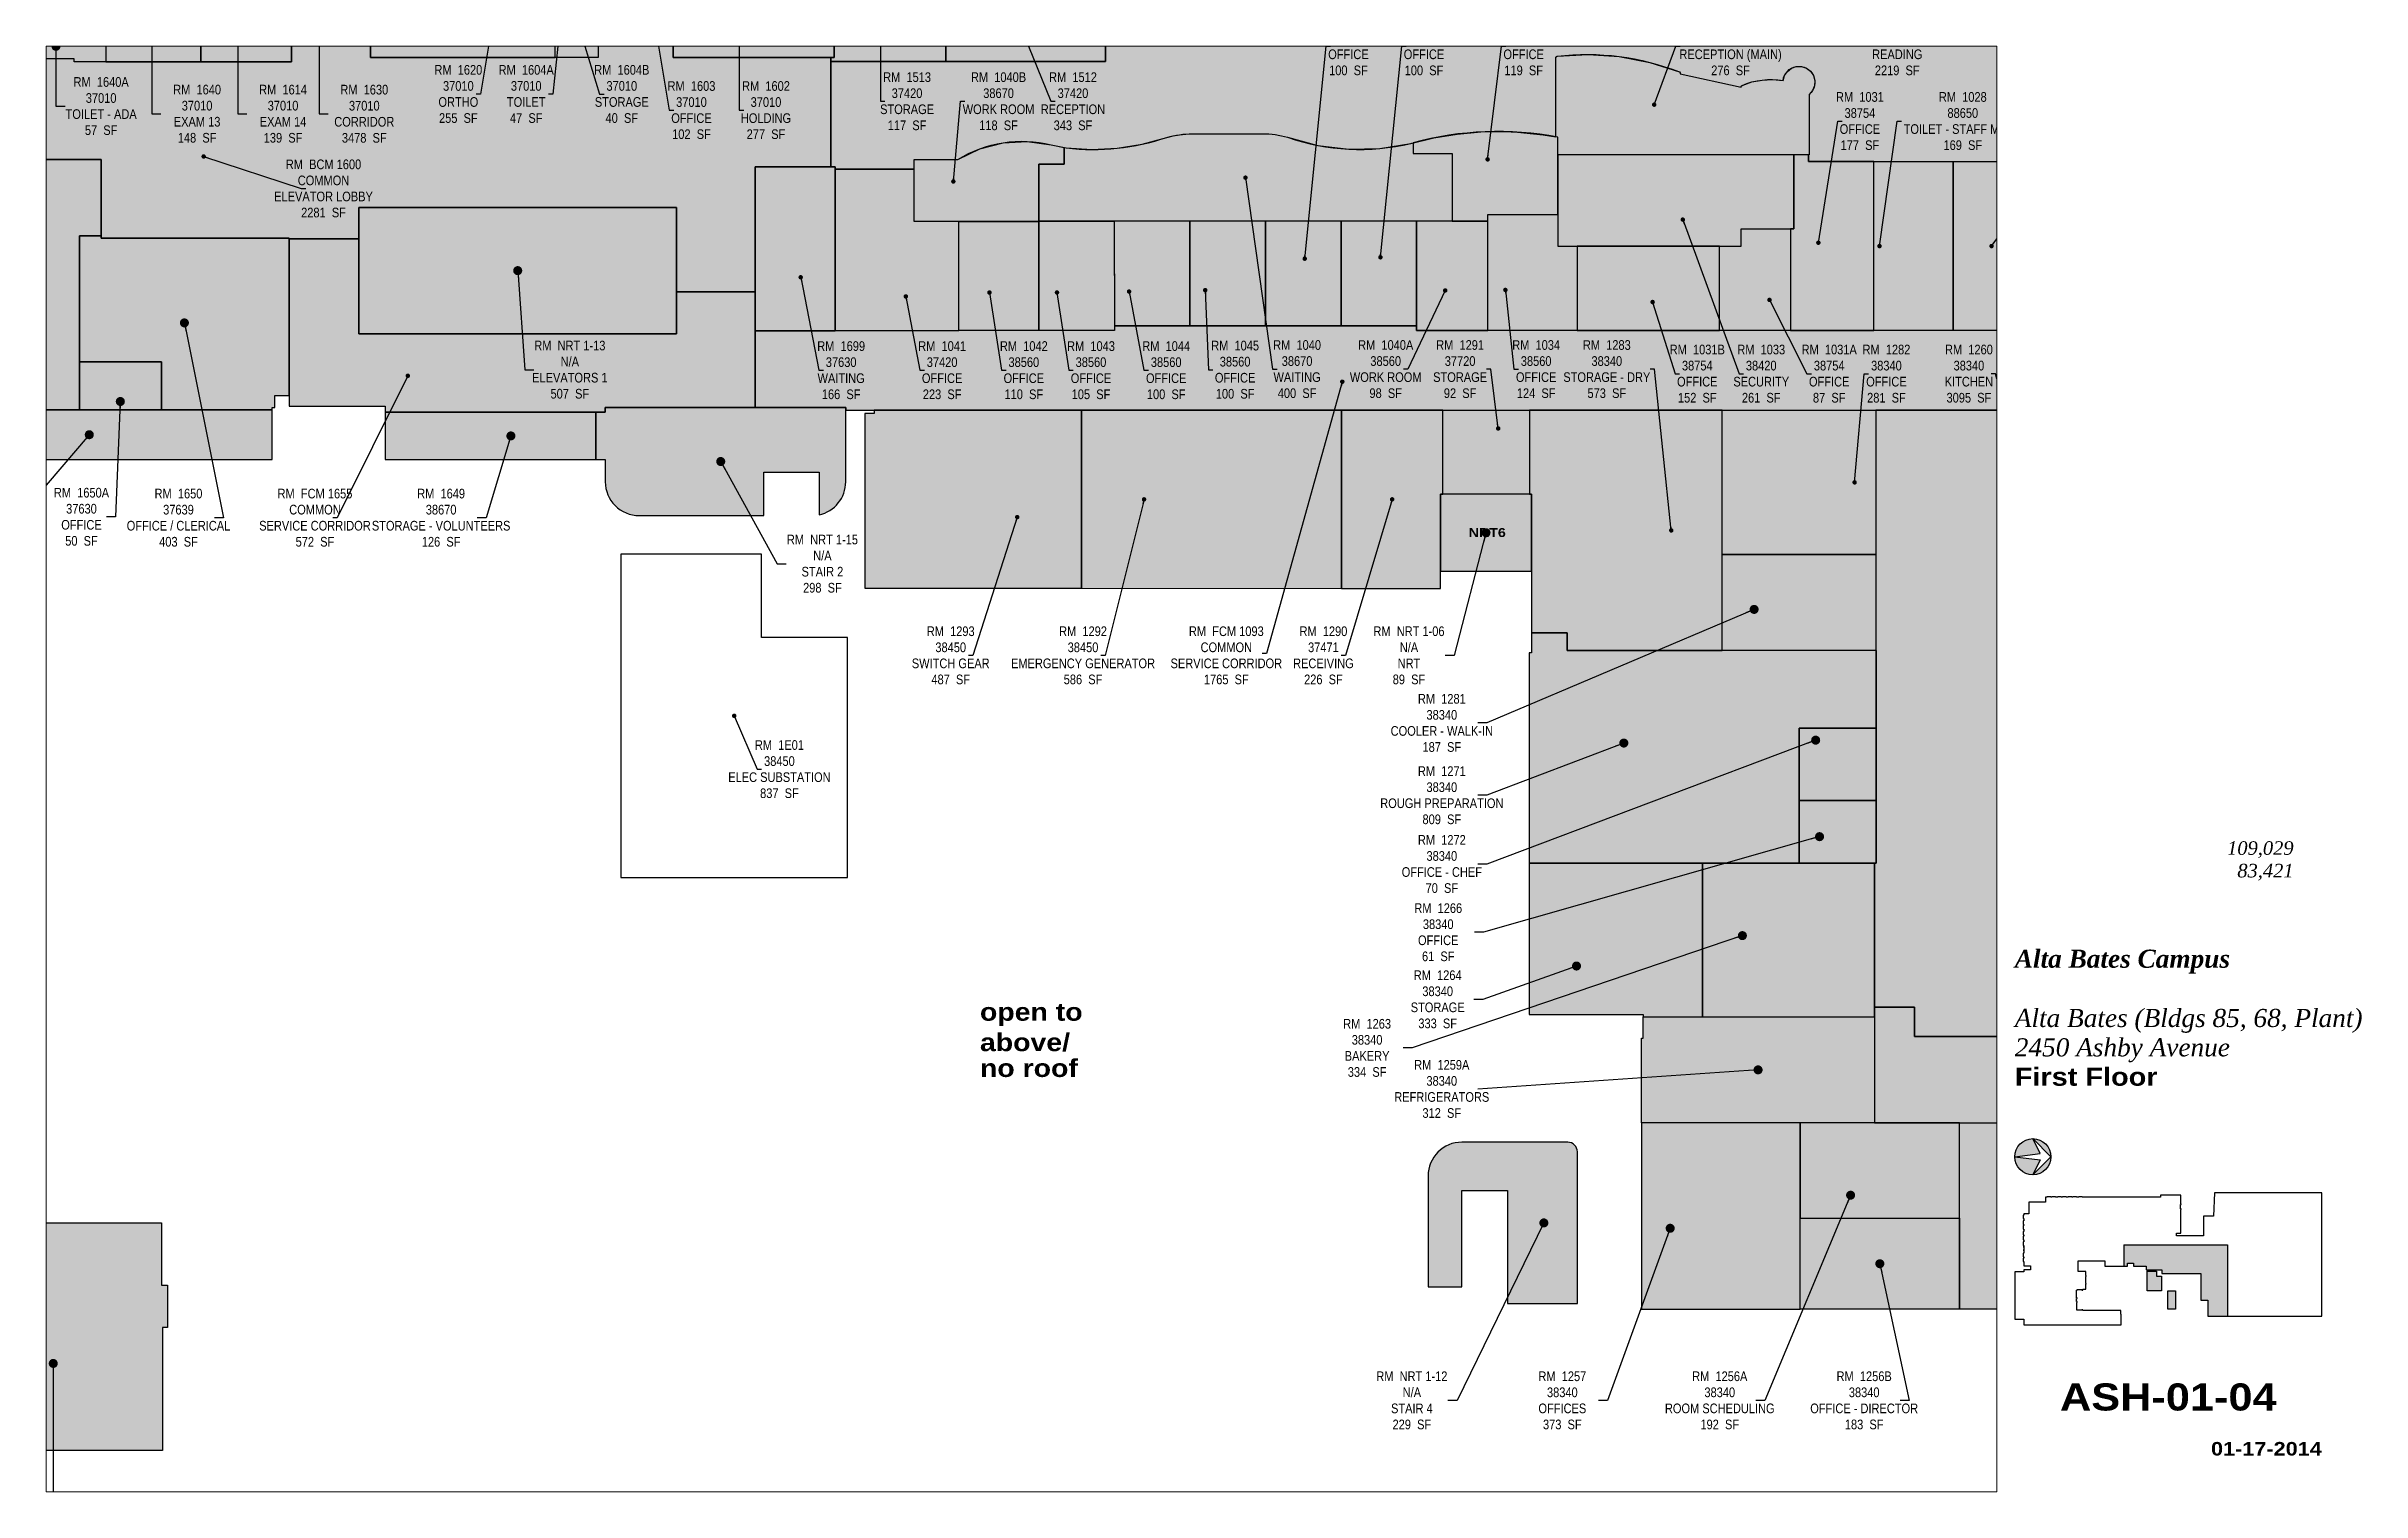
# Paper-space layout '04' of a CAD drawing. Header units: inches. Extents: x 0.9 to 17, y 0.5 to 10.5.
# The model-space entities are those that its viewports show. They can reach past a viewport. Long polylines and large blocks are cut down to what shows.
import ezdxf
from ezdxf.enums import TextEntityAlignment as Align

# ---------------------------------------------------------------- set-up
doc = ezdxf.new("R2010")
doc.units = ezdxf.units.IN
doc.header["$LTSCALE"] = 96
doc.header["$MEASUREMENT"] = 0
doc.layers.get('Defpoints').update_dxf_attribs({"color": 31})
for name, color, linetype in [('0-LABEL', 3, 'Continuous'), ('1-NRT', 200, 'Continuous'), ('1-NRT-PTN', 253, 'Continuous'), ('2-BCM', 140, 'Continuous'), ('2-BCM-PTN', 250, 'Continuous'), ('3-FCM', 190, 'Continuous'), ('3-FCM-PTN', 9, 'Continuous'), ('4-OCC', 6, 'Continuous'), ('4-OCC-PTN', 95, 'Continuous'), ('T-5', 5, 'Continuous'), ('T-8', 8, 'Continuous')]:
    doc.layers.add(name, color=color, linetype=linetype)
doc.layers.add('question', color=135, linetype='Continuous', plot=False)
doc.layers.add('T-VWPRT', color=1, linetype='Continuous', plot=False)
doc.styles.add('ArialB', font='')
doc.styles.add('ArialN', font='ARIALN.TTF')
doc.styles.add('TimesI', font='timesi.ttf')
doc.styles.add('TimesIB', font='timesbi.ttf')
doc.styles.get('ArialB').set_extended_font_data('Arial Black')
doc.dimstyles.new('AB-195', dxfattribs={"dimscale": 195, "dimtxt": 0.0703125, "dimasz": 0.0625, "dimexe": 0.0625, "dimexo": 0.125, "dimgap": 0.25, "dimtad": 0, "dimdec": 4, "dimrnd": 0.0625, "dimzin": 0, "dimdsep": 46, "dimlunit": 4, "dimtxsty": 'ArialN', "dimblk": 'ARCHTICK', "dimcen": 0.0625, "dimclrd": 256, "dimclre": 256, "dimclrt": 256, "dimadec": 0, "dimazin": 0, "dimtfac": 1, "dimtdec": 4, "dimtofl": 0, "dimtmove": 2, "dimatfit": 3, "dimldrblk": 'DOT', "dimfxl": 0, "dimfrac": 2, "dimtolj": 1, "dimtzin": 0, "dimlwd": -1, "dimlwe": -1, "dimarcsym": 0})

psp = doc.layouts.new('04')

msp = doc.modelspace()

# ---------------------------------------------------------------- texts
at = {"layer": '0-LABEL', "char_height": 13, "attachment_point": 5, "style": 'ArialN'}
for s, insert in [('RM  1046\\P38560\\POFFICE\\P100  SF', (4362.983559305308, 3470.499999999994)), ('RM  1047\\P38560\\POFFICE\\P100  SF', (4464.983559305402, 3470.499999999994)), ('RM  1048\\P38670\\POFFICE\\P119  SF', (4599.521087896474, 3470.499999999994)), ('RM  1049\\P38420\\PRECEPTION (MAIN)\\P276  SF', (4878.725804402215, 3470.499999999994)), ('RM  1182\\P36385\\PREADING\\P2219  SF', (5103.717756132841, 3470.499999999994)), ('RM  1188\\PCOMMON\\PLIBRARIAN\\P83  SF', (5285.778808217538, 3470.499999999996)), ('RM  1620\\P37010\\PORTHO\\P255  SF', (3161.632598102258, 3406.163304750426)), ('RM  1604A\\P37010\\PTOILET\\P47  SF', (3253.234842044136, 3406.163304750426)), ('RM  1604B\\P37010\\PSTORAGE\\P40  SF', (3382.250000000261, 3406.163304750425)), ('RM  1640A\\P37010\\PTOILET - ADA\\P57  SF', (2679.501068256714, 3389.828694421697)), ('RM  1640\\P37010\\PEXAM 13\\P148  SF', (2809.025908928376, 3379.541997064709)), ('RM  1614\\P37010\\PEXAM 14\\P139  SF', (2925.025947088864, 3379.541997064709)), ('RM  1630\\P37010\\PCORRIDOR\\P3478  SF', (3034.687175591146, 3379.453320393495)), ('RM  1603\\P37010\\POFFICE\\P102  SF', (3476.278328741071, 3384.382842336303)), ('RM  1602\\P37010\\PHOLDING\\P277  SF', (3576.856950899458, 3384.382842336303)), ('RM  1513\\P37420\\PSTORAGE\\P117  SF', (3767.277862863941, 3396.342958113186)), ('RM  1040B\\P38670\\PWORK ROOM\\P118  SF', (3890.756568281774, 3396.342958113186)), ('RM  1512\\P37420\\PRECEPTION\\P343  SF', (3991.197922490364, 3396.342958113186)), ('RM  1031\\P38754\\POFFICE\\P177  SF', (5053.330288357554, 3369.618391507915)), ('RM  1028\\P88650\\PTOILET - STAFF MENS\\P169  SF', (5192.207820192944, 3369.618391507915)), ('RM  BCM 1600\\PCOMMON\\PELEVATOR LOBBY\\P2281  SF', (2979.654964639076, 3278.679374960541)), ('RM  NRT 1-13\\PN/A\\PELEVATORS 1\\P507  SF', (3312.132056943647, 3034.221283570274)), ('RM  1699\\P37630\\PWAITING\\P166  SF', (3678.312956021977, 3033.487066278267)), ('RM  1041\\P37420\\POFFICE\\P223  SF', (3814.610895001917, 3033.487066278267)), ('RM  1042\\P38560\\POFFICE\\P110  SF', (3924.866035464422, 3033.487066278268)), ('RM  1043\\P38560\\POFFICE\\P105  SF', (4015.517003226147, 3033.487066278268)), ('RM  1044\\P38560\\POFFICE\\P100  SF', (4117.030576934168, 3033.487066278268)), ('RM  1045\\P38560\\POFFICE\\P100  SF', (4210.050715992618, 3034.148490715269)), ('RM  1040\\P38670\\PWAITING\\P400  SF', (4293.691512863357, 3034.952646965879)), ('RM  1040A\\P38560\\PWORK ROOM\\P98  SF', (4413.290089988857, 3034.952646965878)), ('RM  1291\\P37720\\PSTORAGE\\P92  SF', (4513.72545560276, 3034.952646965878)), ('RM  1034\\P38560\\POFFICE\\P124  SF', (4616.367722684228, 3034.952646965319)), ('RM  1283\\P38340\\PSTORAGE - DRY\\P573  SF', (4711.729664436584, 3034.952646965343)), ('RM  1031B\\P38754\\POFFICE\\P152  SF', (4833.844955940234, 3028.838847309098)), ('RM  1033\\P38420\\PSECURITY\\P261  SF', (4920.147286500638, 3028.838847309098)), ('RM  1031A\\P38754\\POFFICE\\P87  SF', (5011.89729570029, 3028.838847309302)), ('RM  1282\\P38340\\POFFICE\\P281  SF', (5089.114774256071, 3028.838847309302)), ('RM  1260\\P38340\\PKITCHEN\\P3095  SF', (5200.466770962588, 3028.838847309097)), ('RM  1650A\\P37630\\POFFICE\\P50  SF', (2652.972281661103, 2835.719988222161)), ('RM  1650\\P37639\\POFFICE / CLERICAL\\P403  SF', (2783.901129550941, 2834.496728721786)), ('RM  FCM 1655\\PCOMMON\\PSERVICE CORRIDOR\\P572  SF', (2968.105535838566, 2834.496728721786)), ('RM  1649\\P38670\\PSTORAGE - VOLUNTEERS\\P126  SF', (3138.390497256318, 2834.496728721786)), ('RM  NRT 1-15\\PN/A\\PSTAIR 2\\P298  SF', (3653.027135441028, 2772.471094588992)), ('RM  1293\\P38450\\PSWITCH GEAR\\P487  SF', (3826.203973719634, 2648.781266185139)), ('RM  1292\\P38450\\PEMERGENCY GENERATOR\\P586  SF', (4004.757692039674, 2648.781266185139)), ('RM  FCM 1093\\PCOMMON\\PSERVICE CORRIDOR\\P1765  SF', (4198.17590606084, 2648.781266185139)), ('RM  1290\\P37471\\PRECEIVING\\P226  SF', (4329.226877352359, 2648.781266185139)), ('RM  NRT 1-06\\PN/A\\PNRT\\P89  SF', (4444.715520222921, 2648.781266185139)), ('RM  1281\\P38340\\PCOOLER - WALK-IN\\P187  SF', (4489.060056417546, 2557.617282281008)), ('RM  1E01\\P38450\\PELEC SUBSTATION\\P837  SF', (3595.000000000003, 2495.250000000019)), ('RM  1271\\P38340\\PROUGH PREPARATION\\P809  SF', (4489.060056417546, 2460.060592697339)), ('RM  1272\\P38340\\POFFICE - CHEF\\P70  SF', (4489.060056417546, 2367.258776701516)), ('RM  1266\\P38340\\POFFICE\\P61  SF', (4484.19125450588, 2275.18562161863)), ('RM  1264\\P38340\\PSTORAGE\\P333  SF', (4483.449094410305, 2184.706359963973)), ('RM  1263\\P38340\\PBAKERY\\P334  SF', (4388.19125450588, 2119.160960922789)), ('RM  1259A\\P38340\\PREFRIGERATORS\\P312  SF', (4488.966498375019, 2063.768215409447)), ('RM  NRT 1-12\\PN/A\\PSTAIR 4\\P229  SF', (4448.613898572669, 1643.625953699881)), ('RM  1257\\P38340\\POFFICES\\P373  SF', (4651.699030148661, 1643.62595369988)), ('RM  1256A\\P38340\\PROOM SCHEDULING\\P192  SF', (4864.183409424833, 1643.62595369988)), ('RM  1256B\\P38340\\POFFICE - DIRECTOR\\P183  SF', (5059.088985775594, 1643.62595369988))]:
    msp.add_mtext(s, dxfattribs=dict(at, insert=insert))
at = {"layer": 'Defpoints', "style": 'ArialB'}
msp.add_text('NRT6', height=12, rotation=359.9999999999999, dxfattribs=at).set_placement((4525.291684114007, 2808.474455626677))
for s, p in [('open to', (3865.657385431456, 2155.871076879102)), ('above/', (3865.657385431456, 2114.818832330317)), ('no roof', (3865.657385431456, 2079.993989218587))]:
    msp.add_text(s, height=24, dxfattribs=at).set_placement(p)

# ---------------------------------------------------------------- blocks, each defined once
blk = doc.blocks.new('n-arrow')
h = blk.add_hatch(color=256)
h.paths.add_polyline_path([(0, 0.125), (0.125, 0, 0.4142135623730951)])
h.paths.add_polyline_path([(0, 0.125, 0.4142135623730951), (-0.125, 0), (0.05147058823529171, 0.02205882352941169)])
h = blk.add_hatch(color=256)
h.paths.add_polyline_path([(0.05147058823529527, -0.02205882352941169), (-0.125, 0, 0.4142135623730951), (0, -0.125)])
h.paths.add_polyline_path([(0.125, 0), (0, -0.125, 0.4142135623730951)])
for p, q in [((-0.125, 0), (0.05147058823529171, 0.02205882352941169)), ((-0.125, 0), (0.05147058823529171, -0.02205882352941169)), ((0, 0.125), (0.125, 0)), ((0.05147058823529171, 0.02205882352941169), (0, 0.125)), ((0, -0.125), (0.125, 0)), ((0.05147058823529171, -0.02205882352941169), (0, -0.125))]:
    blk.add_line(p, q)
blk.add_circle((0, 0), 0.125)
blk = doc.blocks.new('AB-TB-text')
for tag, style, p in [('GROSS', 'TimesI', (1.9296875, 4.40625)), ('USEABLE', 'TimesI', (1.9296875, 4.25)), ('DATE', 'ArialB', (2.125, 0.25))]:
    blk.add_attdef(tag, text='', height=0.09375, dxfattribs=dict(style=style)).set_placement(p, align=Align.RIGHT)
for tag, style, p in [('CAMPUS', 'TimesIB', (0, 3.75)), ('PAVILION', 'TimesI', (0, 3.546875)), ('BUILDING', 'TimesI', (0, 3.33984375)), ('STREET', 'TimesI', (0, 3.13671875)), ('FLOOR', 'ArialB', (0, 2.93359375))]:
    blk.add_attdef(tag, text='', height=0.125, dxfattribs=dict(style=style)).set_placement(p, align=Align.TOP_LEFT)
at = {"style": 'ArialB'}
blk.add_attdef('DWG#', text='', height=0.1875, dxfattribs=at).set_placement((1.0625, 0.7490448020743727), align=Align.TOP_CENTER)
blk = doc.blocks.new('_ArchTick')
at = {"const_width": 0.15}
blk.add_lwpolyline([(-0.5, -0.5), (0.5, 0.5)], dxfattribs=at)
blk = doc.blocks.new('_Dot')
at = {"lineweight": -2}
blk.add_line((-0.5, 0), (-1, 0), dxfattribs=at)
at = {"const_width": 0.5}
blk.add_lwpolyline([(-0.25, 0, 1), (0.25, 0, 1)], format="xyb", close=True, dxfattribs=at)

# ---------------------------------------------------------------- hatches: boundary and pattern name
at = {"layer": '1-NRT-PTN'}
for points in [[(3027.500000000086, 3253.000000000037), (3027.500000000072, 3082.750000000074), (3455.999999999992, 3082.750000000018), (3455.999999999975, 3253.000000000077)], [(4487.333196577307, 2762.190635451558), (4610.000000000044, 2762.190635451522), (4610.000000000005, 2866.360089186277), (4487.333196577188, 2866.360089186261)]]:
    msp.add_hatch(color=256, dxfattribs=at).paths.add_polyline_path(points)
h = msp.add_hatch(color=256, dxfattribs=at)
edge = h.paths.add_edge_path()
edge.add_line((3684.499999999975, 2882.999999999997), (3684.500000000008, 2983.249999999981))
edge.add_line((3684.500000000008, 2983.249999999981), (3359.999999999996, 2983.250000000035))
edge.add_line((3359.999999999996, 2983.250000000035), (3359.999999999995, 2976.749999999946))
edge.add_line((3359.999999999995, 2976.749999999946), (3347.000000000003, 2976.749999999946))
edge.add_line((3347.000000000003, 2976.749999999946), (3347.000000000004, 2912.999999999997))
edge.add_line((3347.000000000004, 2912.999999999997), (3359.999999999995, 2912.99999999999))
edge.add_line((3359.999999999995, 2912.99999999999), (3359.99999999998, 2883.000061035256))
edge.add_arc((3405.500000000073, 2883.000000000303), 45.50000000013461, 179.999923141863, 269.999999999882)
edge.add_line((3405.49999999998, 2837.500000000168), (3574.000000000004, 2837.500000000038))
edge.add_line((3574.000000000004, 2837.500000000038), (3574.000000000017, 2896))
edge.add_line((3574.000000000017, 2896), (3648.49999999999, 2895.999999999965))
edge.add_line((3648.49999999999, 2895.999999999965), (3648.499999999965, 2838.502809077454))
edge.add_arc((3639.000000000016, 2882.999999999997), 45.49999999995934, 282.0515234010972, 360)
h = msp.add_hatch(color=256, dxfattribs=at)
edge = h.paths.add_edge_path()
edge.add_line((4470.500000000003, 1946.499999999995), (4470.500000000135, 1796.999999999959))
edge.add_line((4470.500000000135, 1796.999999999959), (4516.000000000003, 1796.999999999945))
edge.add_line((4516.000000000003, 1796.999999999945), (4516.000000000002, 1926.999999999958))
edge.add_line((4516.000000000002, 1926.999999999958), (4577.75, 1926.999999999958))
edge.add_line((4577.75, 1926.999999999958), (4577.749999999964, 1774.249999999995))
edge.add_line((4577.749999999964, 1774.249999999995), (4672.000000000039, 1774.250000000012))
edge.add_line((4672.000000000039, 1774.250000000012), (4672.000000000004, 1978.999999999999))
edge.add_arc((4659.000000000094, 1979.000000000085), 12.99999999990996, 359.9999999996191, 450.0000000000761)
edge.add_line((4659.000000000076, 1991.999999999995), (4516.000000000003, 1991.999999999996))
edge.add_arc((4516.000000000003, 1946.499999999996), 45.5, 90, 180.0000000000014)
at = {"layer": '2-BCM-PTN'}
h = msp.add_hatch(color=256, dxfattribs=at)
edge = h.paths.add_edge_path()
edge.add_line((6101.212454112479, 3315.029857468945), (6101.209233548896, 3377.685361649026))
edge.add_line((6101.209233548896, 3377.685361649026), (6214.039796008125, 3377.685361649026))
edge.add_line((6214.039796008125, 3377.685361649026), (6214.039796008125, 3315.020709935003))
edge.add_line((6214.039796008125, 3315.020709935003), (6465.776710180276, 3315.020709935004))
edge.add_line((6465.776710180276, 3315.020709935004), (6465.776710180276, 3297.000000000073))
edge.add_line((6465.776710180276, 3297.000000000073), (6518.000000000043, 3297.000000000072))
edge.add_line((6518.000000000043, 3297.000000000072), (6518.031250000107, 3315.020709935004))
edge.add_line((6518.031250000107, 3315.020709935004), (6544.000000000012, 3315.020709934398))
edge.add_line((6544.000000000012, 3315.020709934398), (6544.000000000081, 3318.000000000032))
edge.add_line((6544.000000000081, 3318.000000000032), (7360.5, 3318.000000000363))
edge.add_line((7360.5, 3318.000000000363), (7360.499999999998, 3542.1709175719))
edge.add_line((7360.499999999998, 3542.1709175719), (6867.031278126902, 3542.170917571907))
edge.add_line((6867.031278126902, 3542.170917571907), (6867.031320602907, 3653.997935729411))
edge.add_line((6867.031320602907, 3653.997935729411), (6766.029516729442, 3653.99858231317))
edge.add_line((6766.029516729442, 3653.99858231317), (6766.029328150967, 3593.801770023223))
edge.add_line((6766.029328150967, 3593.801770023223), (6635.000000000003, 3593.801770023223))
edge.add_line((6635.000000000003, 3593.801770023223), (6635.000000000003, 3597.912379357716))
edge.add_line((6635.000000000003, 3597.912379357716), (6469.262773883358, 3597.912379357717))
edge.add_line((6469.262773883358, 3597.912379357717), (6469.262773883358, 3593.287379357716))
edge.add_line((6469.262773883358, 3593.287379357716), (5987.867985782351, 3593.287379356453))
edge.add_line((5987.867985782351, 3593.287379356453), (5987.89373830079, 3629.929002757093))
edge.add_line((5987.89373830079, 3629.929002757093), (5895.867373857025, 3630.001907885073))
edge.add_line((5895.867373857025, 3630.001907885073), (5895.867985784662, 3594.001771416751))
edge.add_line((5895.867985784662, 3594.001771416751), (5530.724555622291, 3594.002005247111))
edge.add_arc((5232.851144896924, 3778.775066330404), 350.5276778219564, 315.15465570658534, 328.18836940604933, ccw=False)
edge.add_arc((5628.882063581688, 3910.349710693699), 406.4726351917382, 228.6702587073889, 248.7226011877773, ccw=False)
edge.add_arc((5098.769213143565, 3854.06783903102), 361.1814260632752, 296.82657485281584, 316.42860782498053, ccw=False)
edge.add_line((5261.767317127042, 3531.757987132427), (5252.736508601783, 3547.324551303971))
edge.add_line((5252.736508601783, 3547.324551303971), (5262.142754033604, 3552.3003630296))
edge.add_arc((5426.575069476489, 3712.61361614682), 229.6482647157041, 200.7158517611942, 224.2733011486947, ccw=False)
edge.add_arc((5089.976654186931, 3850.120059669542), 250.3641741502925, 266.3713004013365, 299.1096459445155, ccw=False)
edge.add_arc((5005.566516761337, 4187.592557768034), 591.3232392220972, 256.5129338790946, 276.6584765305562, ccw=False)
edge.add_line((4867.654647934869, 3612.576480009416), (4888.666143209934, 4046.999999999995))
edge.add_line((4888.666143209934, 4046.999999999995), (4683.000000000005, 4046.999999999995))
edge.add_line((4683.000000000005, 4046.999999999995), (4659.000000000045, 4046.999999999993))
edge.add_line((4659.000000000045, 4046.999999999993), (4659.000000000045, 4024.630242644854))
edge.add_line((4659.000000000045, 4024.630242644854), (4659.000000000044, 3599.202611731863))
edge.add_line((4659.000000000044, 3599.202611731863), (4034.937148382647, 3599.202611732258))
edge.add_line((4034.937148382647, 3599.202611732258), (4034.937148382517, 3449.995051719539))
edge.add_line((4034.937148382517, 3449.995051719539), (3681.000000000002, 3449.995051719672))
edge.add_line((3681.000000000002, 3449.995051719672), (3664.500000000004, 3449.995051719672))
edge.add_line((3664.500000000004, 3449.995051719672), (3664.500007992885, 3308.006774618855))
edge.add_line((3664.500007992885, 3308.006774618855), (3670.241779652382, 3308.000000159495))
edge.add_line((3670.241779652382, 3308.000000159495), (3670.23823069834, 3304.992042969354))
edge.add_line((3670.23823069834, 3304.992042969354), (3776.977811709998, 3304.992042969354))
edge.add_line((3776.977811709998, 3304.992042969354), (3776.977811709998, 3317.826088269415))
edge.add_line((3776.977811709998, 3317.826088269415), (3835.96093970537, 3317.826088269417))
edge.add_arc((3921.961263428128, 3179.421046451185), 162.9478790323021, 75.82618871569662, 121.8554532751559, ccw=False)
edge.add_line((3961.861373103508, 3337.408364071994), (3982.194660128373, 3333.514510643568))
edge.add_arc((4018.900481964459, 3638.764416513178), 307.4488939483577, 263.1431950882545, 288.7937572050589)
edge.add_arc((4154.517343566981, 3213.965955908969), 138.6506596372579, 90.84737857627692, 105.29236128284691, ccw=False)
edge.add_line((4152.466837988525, 3352.601452246377), (4199.854489001302, 3352.601452246377))
edge.add_line((4199.854489001302, 3352.601452246377), (4199.854574621793, 3352.523195435604))
edge.add_line((4199.854574621793, 3352.523195435604), (4247.104489001302, 3352.574891394593))
edge.add_arc((4246.314557856361, 3223.892374675315), 128.6849412340896, 74.4525531934039, 89.64828825719002, ccw=False)
edge.add_arc((4378.158659760525, 3627.583177375398), 296.1716416939542, 250.810058676983, 283.4526941912997)
edge.add_arc((4564.530417974054, 2916.371022983083), 439.1688036785147, 88.82086383680303, 105.5144738412506, ccw=False)
edge.add_arc((4552.865137919565, 2792.355430922958), 563.471847708845, 80.80343298637348, 87.89440835456833, ccw=False)
edge.add_line((4642.920358804375, 3348.584322973531), (4642.920358804421, 3455.025913751611))
edge.add_arc((4644.920358804422, 3455.02591375161), 2.000000000000909, 96.96837081649193, 179.999999999987, ccw=False)
edge.add_arc((4685.647843447019, 3121.806548595949), 337.6990815001668, 68.45808303320268, 96.96837081646783, ccw=False)
edge.add_arc((4808.898145215614, 3434.025631144668), 2.03348541737856, -21.416480756794385, 68.45808303316329, ccw=False)
edge.add_line((4810.791220138324, 3433.283114963229), (4893.149839666863, 3415.420313910988))
edge.add_arc((4895.07236305874, 3415.971588622621), 2.00000000000001, 113.41552245828939, 195.9999999999744, ccw=False)
edge.add_arc((4932.882136892578, 3327.539502289193), 98.17592644677737, 80.1650047742445, 113.154897671166, ccw=False)
edge.add_arc((4971.031250000045, 3422.000000000407), 21.49999999995811, -49.64493539025767, 173.9323380797943, ccw=False)
edge.add_line((4984.952982669948, 3405.616002946391), (4984.95298266995, 3324.020709935377))
edge.add_line((4984.95298266995, 3324.020709935377), (4984.000000000047, 3324.020709935377))
edge.add_line((4984.000000000047, 3324.020709935377), (4984.000000000047, 3315.020709935055))
edge.add_line((4984.000000000047, 3315.020709935055), (5923.248772827724, 3315.020709935004))
edge.add_line((5923.248772827724, 3315.020709935004), (6101.212454112479, 3315.029857468945))
h = msp.add_hatch(color=256, dxfattribs=at)
h.dxf.hatch_style = 1
h.paths.add_polyline_path([(3455.999999999975, 3253.000000159589), (3456.023990572377, 3139.280772751378), (3562.031249999948, 3139.280772751378), (3562.031249999968, 3308.000000159506), (3664.500000000004, 3308.006774628285), (3664.500000000004, 3323.999999999996), (3664.49999999997, 3324.000000159509), (3664.49999999997, 3402.000000159509), (3664.49999999997, 3455.500000159627), (3451.375000000035, 3455.500000159627), (3451.375000000012, 3504.500000159621), (3350.125000000317, 3504.500000160609), (3350.125000000476, 3455.500000160601), (3043.00000000005, 3455.500000159627), (3043.00000000005, 3504.500000159297), (2936.49999999987, 3504.500000159297), (2936.50000000005, 3449.750000159712), (2643.145057990098, 3449.750000159712), (2643.145057990098, 3453.50000015968), (2547.249304652035, 3453.500000159692), (2547.249304652035, 3449.750000159714), (2204.124304652035, 3449.750000159714), (2204.124304652035, 3474.228451472842), (2151.249304652035, 3474.228451472674), (2151.249304652033, 3449.75000015971), (1994.00000000005, 3449.750000159713), (1994.000000000061, 3444.500000159723), (1971.24999999997, 3444.500000159673), (1971.24999999997, 3391.000000159674), (1977.749999999974, 3391.000000159673), (1977.749999999974, 3334.25000015951), (1984.249999999974, 3334.25000015951), (1984.249999999974, 3314.75000015951), (1974.49999999997, 3314.75000015951), (1974.49999999997, 3254.00000015951), (2054.12499999997, 3254.00000015951), (2054.12499999997, 3318.00000015951), (2679.74999999997, 3318.00000015951), (2679.74999999997, 3211.500000159509), (2933.24999999997, 3211.500000159504), (2933.24999999997, 3210.750000159509), (3027.500000000043, 3210.750000159524), (3027.500000000052, 3253.000000159549)])
at = {"layer": '3-FCM-PTN'}
for points in [[(3562.031249999948, 3139.280772751378), (3455.999999999995, 3139.280772751378), (3455.999999999991, 3082.75000000002), (3027.500000000095, 3082.750000000128), (3027.500000000075, 3210.749999999973), (2933.250000000004, 3210.749999999973), (2933.249999999999, 2984.999999999997), (3063.000000000003, 2984.999999999997), (3063.000000000003, 2976.749999999996), (3359.999999999995, 2976.749999999946), (3360, 2983.250000000035), (3562.031249999966, 2983.250000000002)], [(3562.031249999954, 3086.862300595053), (3562.031249999937, 2983.250000000002), (3684.500000000008, 2983.249999999963), (3684.500000000006, 2979.500000000449), (5920.000000000065, 2979.500000000449), (5920.048626753749, 3080.632246376931), (5695.931418103935, 3080.632246376733), (5695.931418103931, 3086.886353315805), (4454.916029959343, 3087.000000000374), (4454.916029959343, 3093.49999999999), (4047.11166704286, 3093.499999999995), (4047.111667042856, 3086.999999999995), (3562.031249999983, 3086.862300595053), (3562.031249999966, 2983.250000000002)]]:
    msp.add_hatch(color=256, dxfattribs=at).paths.add_polyline_path(points)
at = {"layer": '4-OCC-PTN'}
for color, points in [(192, [(3668.749999999953, 3455.500000000115), (3668.749999999985, 3638.87500000132), (3451.375000000069, 3638.875000000118), (3451.375000000046, 3504.500000001426), (3451.375000000069, 3455.500000000115), (3454.000000000077, 3455.500000000113)]), (121, [(3819.404975386835, 3449.99505171962), (4034.937148382517, 3449.995051719539), (4034.937148382518, 3654.500000000068), (3762.000000000005, 3654.50000000007), (3761.999999999989, 3561.750000000075), (3819.404975386847, 3561.750000000068)]), (192, [(2814.150908928376, 3613.603451312189), (2681.875000000046, 3613.60345131177), (2681.875000000046, 3530.375000000199), (2685.875000000045, 3530.375000000198), (2685.875000000045, 3449.750000000198), (2814.176817856707, 3449.750000000199)]), (192, [(2814.176817856707, 3449.7500000002), (2936.500000000083, 3449.750000000197), (2936.500000000083, 3504.499999999784), (2939.125000000358, 3504.499999999793), (2939.125000000083, 3588.065761914385), (2913.587310601964, 3613.603451312505), (2814.150908928376, 3613.603451312189)]), (192, [(3266.896548686931, 3613.603451312983), (3064.374999999999, 3613.603451312983), (3064.375000000189, 3553.603451313192), (3040.375000000009, 3553.603451313116), (3040.375000000166, 3504.500000000113), (3043.000000000083, 3504.500000000122), (3043.000000000083, 3455.500000000114), (3292.375000000348, 3455.500000000115), (3292.37500000004, 3552.636208756358), (3266.896548687124, 3552.636208756276)]), (192, [(3350.125000000192, 3555.636208756461), (3292.37500000003, 3555.636208756277), (3292.375000000348, 3455.500000001088), (3350.125000000511, 3455.500000001088)]), (121, [(3819.404975386835, 3449.99505171962), (3819.404975386849, 3561.750000000068), (3668.749999999972, 3561.750000000067), (3668.749999999972, 3455.500000000115), (3664.49999999997, 3455.500000000115), (3664.49999999997, 3449.995051719672)]), (192, [(2580.874304652068, 3530.375000000199), (2580.874304652068, 3453.500000000179), (2643.145057990131, 3453.500000000178), (2643.145057990131, 3449.750000000199), (2685.875000000045, 3449.750000000199), (2685.875000000045, 3530.375000000199), (2681.875000000046, 3530.375000000199)]), (83, [(1974.500000000004, 3253.999999999998), (1974.500000000004, 3142.499999999998), (2023.250000000004, 3142.5), (2023.250000000005, 3111.249999999995), (2150.500000000004, 3111.249999999998), (2150.500000000004, 3108.249999999998), (2182.000000000004, 3108.249999999998), (2182.000000000004, 3035.499999999998), (2400.250000000004, 3035.249999999997), (2403.500000000004, 3035.249999999997), (2403.500000000004, 3037.249999999997), (2474.000000000004, 3037.249999999997), (2477.250000000004, 3037.249999999997), (2477.250000000004, 2979.999999999997), (2647.250000000003, 2979.999999999996), (2650.500000000003, 2979.999999999996), (2650.500000000003, 3211.499999999997), (2650.500000000003, 3214.749999999997), (2679.750000000004, 3214.749999999997), (2679.750000000004, 3317.999999999998), (2442.500000000004, 3317.999999999997), (2442.500000000004, 3144.875), (2418, 3144.875), (2418, 3163.249999999998), (2286.375000000004, 3163.249999999997), (2286.375000000002, 3247.749999999996), (2048.937500000001, 3247.749999999995), (2048.937500000001, 3253.999999999998)]), (240, [(4671.901903685994, 3200.788043478348), (4892.947266760495, 3200.788043478348), (4892.947266760495, 3224.493798000415), (4964.104504172125, 3224.493798000294), (4964.104504172097, 3324.020709935377), (4645.700918773448, 3324.02070993538), (4645.700918773447, 3200.788043478365)]), (87, [(5071.983234772433, 3086.943491722835), (5072.014490234083, 3315.020709935191), (4984.000000000047, 3315.020709935055), (4984.000000000043, 3324.020709935377), (4964.089286046965, 3324.020709935377), (4964.104504172125, 3224.493798000294), (4959.448661046906, 3224.493798000302), (4959.448656204864, 3086.953797140379)]), (20, [(5179.000000000003, 3087.006674018145), (5071.983234772433, 3086.943491722835), (5071.998865234124, 3315.020709935191), (5179.000000000004, 3315.020709935004)]), (20, [(5179.000000000004, 3315.020709935004), (5267.000000000044, 3315.020709935004), (5267.000000000043, 3145.679347826212), (5283.049041543267, 3145.679347826208), (5283.049041543268, 3087.006674018145), (5179.000000000003, 3087.006674018145)]), (150, [(3656.99999999997, 3308.000000159495), (3562.031249999983, 3308.000000159495), (3562.031249999983, 3086.862300595053), (3670.23823069834, 3086.860540090052), (3670.23823069834, 3304.992042969354), (3670.241779652382, 3308.000000159495), (3656.99999999997, 3308.01562354256)]), (121, [(3836.983559305479, 3087.000000000361), (3836.983559305493, 3234.006674018695), (3776.983559305505, 3234.006674018662), (3776.977811709998, 3304.992042969354), (3670.23823069834, 3304.992042969354), (3670.238231608665, 3086.916491945747)]), (202, [(3836.983559305479, 3087.000000000361), (3836.97165706917, 3233.997928897008), (3944.977810608592, 3233.997928896914), (3945.019547024383, 3086.971019188398), (3836.983562360296, 3086.962271651415)]), (202, [(3945.019547024383, 3086.971019188398), (3944.983559305588, 3234.631674018805), (4046.983559305462, 3234.631674018804), (4047.111667042856, 3086.999999999995)]), (202, [(4148.983559305329, 3093.499999999995), (4148.983559305455, 3234.631674018804), (4046.983559305462, 3234.631674018804), (4047.11166704286, 3093.499999999995)]), (202, [(4250.983559305328, 3093.499999999995), (4250.98355930533, 3234.631674018805), (4148.983559305455, 3234.631674018804), (4148.983559305198, 3093.499999999995)]), (202, [(4352.983559305286, 3093.499999999989), (4352.98355930528, 3234.631674018806), (4250.983559305464, 3234.631674018805), (4250.983559305328, 3093.499999999995)]), (202, [(4454.916029959345, 3093.49999999999), (4454.983559305519, 3234.631674018805), (4352.983559305429, 3234.631674018806), (4352.983559305286, 3093.499999999989)]), (202, [(4550.983559305438, 3086.991202562156), (4550.983559305422, 3234.656980340088), (4454.983559305519, 3234.631674018805), (4454.916029959343, 3087.000000000374), (4497.983559305385, 3087.000000000384)]), (202, [(4671.901901255155, 3086.980129396748), (4550.983559305438, 3086.991202562156), (4550.983559305421, 3243.592391304831), (4645.700918773447, 3243.592391304831), (4645.700918773421, 3200.788043478365), (4671.901903685994, 3200.788043478348)]), (87, [(4959.448656204864, 3086.953797140379), (4863.706882802902, 3086.962564747313), (4863.706886842234, 3200.788043478385), (4892.947266760495, 3200.78804347836), (4892.947266760495, 3224.493798000415), (4959.448661046906, 3224.493798000302), (4959.448661046905, 3221.993798000301)]), (83, [(2910.500000000003, 2979.999999999997), (2910.500000000003, 2983.249999999997), (2913.750000000003, 2983.249999999997), (2913.750000000003, 2999.499999999997), (2933.25, 2999.499999999996), (2933.250000000004, 3211.499999999997), (2679.750000000003, 3211.499999999997), (2679.750000000003, 3214.749999999997), (2650.500000000003, 3214.749999999997), (2650.500000000003, 3044.999999999997), (2761.000000000004, 3044.999999999996), (2761.000000000004, 2979.999999999997)]), (87, [(4863.706882802902, 3086.962564747313), (4863.706886842234, 3200.788043478385), (4671.901903685994, 3200.788043478348), (4671.901901255155, 3086.980129396748)]), (150, [(2761.000000000003, 2979.999999999997), (2761.000000000004, 3044.999999999997), (2650.500000000003, 3044.999999999997), (2650.500000000003, 2979.999999999997)]), (121, [(2910.500000000003, 2979.999999999997), (2416.500000000004, 2979.999999999997), (2416.500000000004, 2912.999999999997), (2910.500000000003, 2912.999999999997)]), (63, [(3063.000000000003, 2976.749999999996), (3063.000000000003, 2912.999999999996), (3347.000000000003, 2913.000000000145), (3347.000000000003, 2976.749999999996)]), (55, [(4002.559440909712, 2739.505016722506), (4002.559440909714, 2979.500000000449), (3723.031250000005, 2979.500000000449), (3723.031250000011, 2975.264771459897), (3710.26369408862, 2975.264771459896), (3710.263694088612, 2739.505016722506), (4002.559440909712, 2739.505016722504), (4002.559440909749, 2979.500000000449)]), (55, [(4002.559440909714, 2979.500000000449), (4002.559440909712, 2739.505016722506), (4353.640924521637, 2739.092806433304), (4353.640924521636, 2979.500000000049)]), (54, [(4353.640924521637, 2739.092806433304), (4487.333196577204, 2739.092806433307), (4487.333196577188, 2866.360089186261), (4490.328958993422, 2866.360089186262), (4490.328958993422, 2979.50000000005), (4353.640924521636, 2979.500000000049)]), (33, [(4607.163693225719, 2979.500000000049), (4607.163693225753, 2866.360089186262), (4490.328958993422, 2866.360089186262), (4490.328958993409, 2979.50000000005)]), (50, [(4607.163693225719, 2979.500000000049), (4607.163693225753, 2866.360089186277), (4610.000000000005, 2866.360089186277), (4610.000000000015, 2679.000000000048), (4658.323330749197, 2679.000000000048), (4658.323330749197, 2655.313266443785), (4867.255507541008, 2655.262820512812), (4867.255507541111, 2979.499999999818)]), (50, [(5074.961701731876, 2979.499999999941), (5074.961701731961, 2787.876254180705), (5074.961701731961, 2784.876254180705), (4867.255507541043, 2784.87625418076), (4867.255507541111, 2979.499999999818)]), (50, [(5073.097737552244, 2174.069397993228), (5126.871317387619, 2174.069397993544), (5126.867824883646, 2134.792095318627), (5549.609681475858, 2134.792095318619), (5549.609681475859, 2180.772575250919), (5607.781286175849, 2180.772575251021), (5607.999999999976, 2979.49999981096), (5074.961701731876, 2979.499999999941), (5074.930394922705, 2655.212678149895), (5075.241211640116, 2655.212603104304), (5075.241211637416, 2453.08707044284), (5075.192409150687, 2368.533345819939), (5073.097737551475, 2368.533345819931)]), (50, [(5074.961701731961, 2784.876254180705), (5074.930394922705, 2655.212678149895), (4867.255507541008, 2655.262820512812), (4867.255507541043, 2784.87625418076)]), (50, [(4610.000000000015, 2679.000000000048), (4610.000000000005, 2652.313266443767), (4607.000000000044, 2652.313266443777), (4607.000000000155, 2368.533345819602), (4968.112842220282, 2368.533345819523), (4971.362842220282, 2368.533345819523), (4971.362842222669, 2547.292084727001), (4971.362842222669, 2550.542084727001), (5071.965939315737, 2550.542084727404), (5075.215939315737, 2550.542084727404), (5075.241211640116, 2655.212603104304), (4658.323330749197, 2655.313266443785), (4658.323330749197, 2679.000000000048)]), (50, [(4974.104367052725, 2453.11148272024), (5075.192409150349, 2453.087075372017), (5075.192409149959, 2550.542084727417), (4971.362842222669, 2550.542084727001), (4971.339318111541, 2453.112150331472)]), (50, [(4971.362842220282, 2368.533345819523), (5075.192409150687, 2368.533345819939), (5075.212824346763, 2453.08707044284), (4971.362842221411, 2453.087070444227)]), (50, [(4607.000000000155, 2368.533345819602), (4607.000000000155, 2164.397993311095), (4761.000000000078, 2164.397993311089), (4761.000000000078, 2161.147993311089), (4837.686999936544, 2161.147993311089), (4840.936999936544, 2161.147993311089), (4840.936999936589, 2368.533345819551)]), (50, [(4840.936999936544, 2161.147993311089), (5073.097737552293, 2161.147993311089), (5073.097737552098, 2213.000000000054), (5073.097737551475, 2368.533345819931), (4840.936999936589, 2368.533345819551)]), (50, [(5073.097737552401, 2018.00190740008), (4758.750000000078, 2018.00190740008), (4758.750000000079, 2132.501907399765), (4761.000000000078, 2132.501907399765), (4761.000000000078, 2161.147993311089), (5073.097737552293, 2161.147993311089)]), (50, [(5073.097737552244, 2174.069397993228), (5073.097737552401, 2018.00190740008), (5595.104702586287, 2018.001907400602), (5595.104702586285, 2053.291806020121), (5855.000000000003, 2053.291806020123), (5855.000000000003, 2134.791806020127), (5607.78128617593, 2134.791806020381), (5607.781286175849, 2180.772575250919), (5549.609681475859, 2180.772575250919), (5549.609681475858, 2134.754505476324), (5130.121317387849, 2134.791806020872), (5126.871317387849, 2134.791806020872), (5126.871317387638, 2170.81939799343), (5126.871317387638, 2174.06939799343)]), (50, [(4758.750000000078, 2018.00190740008), (4758.750000000078, 1766.751907399765), (4972.60709441071, 1766.751907399764), (4972.60709441071, 2018.001907400079)]), (50, [(4972.60709441071, 2018.00190740008), (4972.60709441071, 1889.359938791977), (5187.8525824692, 1889.359938791977), (5187.852582469071, 2018.001907400194)]), (50, [(5187.852582469071, 2018.001907400194), (5388.296052010058, 2018.001907400194), (5388.296052010058, 1766.751907399766), (5187.852582469071, 1766.751907399766)]), (51, [(2460.750000000014, 1883.249999999998), (2761.000000000015, 1883.249999999995), (2761.000000000015, 1799.320986476971), (2769.000000000015, 1799.320986476971), (2769.000000000014, 1741.820986476971), (2762.500000000015, 1741.820986476971), (2762.500000000014, 1575.999999999997), (2460.750000000014, 1575.999999999996)]), (50, [(4975.366291735061, 1889.359938791977), (5184.6025824692, 1889.359938791977), (5187.8525824692, 1889.359938791977), (5187.8525824692, 1766.751907399764), (4972.60709441071, 1766.751907399764), (4972.60709441071, 1889.359938791977)])]:
    msp.add_hatch(color=color, dxfattribs=at).paths.add_polyline_path(points)
h = msp.add_hatch(color=240, dxfattribs=at)
edge = h.paths.add_edge_path()
edge.add_line((4645.700918773448, 3324.02070993538), (4645.732168773463, 3348.121782675924))
edge.add_line((4645.732168773463, 3348.121782675924), (4642.920358804421, 3348.584322973524))
edge.add_line((4642.920358804421, 3348.584322973524), (4642.920358804421, 3455.02591375161))
edge.add_arc((4644.920358804421, 3455.02591375161), 2, 96.96837081646771, 180, ccw=False)
edge.add_arc((4685.647843447019, 3121.806548595945), 337.69908150017, 68.45808303320291, 96.96837081646771, ccw=False)
edge.add_arc((4808.898145215615, 3434.025631144668), 2.033485417377803, -21.416480756803708, 68.45808303318239, ccw=False)
edge.add_line((4810.791220138324, 3433.283114963229), (4893.149839666863, 3415.420313910988))
edge.add_arc((4895.072363058741, 3415.97158862262), 2.000000000000759, 113.41552245830809, 195.9999999999547, ccw=False)
edge.add_arc((4932.882136892526, 3327.539502289392), 98.17592644657348, 80.1650047741839, 113.15489767118339, ccw=False)
edge.add_arc((4971.031250000056, 3422.00000000041), 21.49999999995204, -49.644935390281375, 173.9323380798548, ccw=False)
edge.add_line((4984.952982669948, 3405.616002946394), (4984.95298266995, 3324.020709935377))
edge.add_line((4984.95298266995, 3324.020709935377), (4645.700918773448, 3324.020709935377))
h = msp.add_hatch(color=63, dxfattribs=at)
edge = h.paths.add_edge_path()
edge.add_line((4199.983559305392, 3234.631674018805), (3944.983559305588, 3234.631674018805))
edge.add_line((3944.983559305588, 3234.631674018805), (3944.983559305587, 3234.006674018603))
edge.add_line((3944.983559305587, 3234.006674018603), (3944.977810608592, 3234.006674018603))
edge.add_line((3944.977810608592, 3234.006674018603), (3944.97781060866, 3311.305416747049))
edge.add_line((3944.97781060866, 3311.305416747049), (3947.977810608658, 3311.305416747049))
edge.add_line((3947.977810608658, 3311.305416747049), (3979.329023314891, 3311.305416747035))
edge.add_line((3979.329023314891, 3311.305416747035), (3979.32902331486, 3334.06328417523))
edge.add_line((3979.32902331486, 3334.06328417523), (3982.194660128373, 3333.51451064357))
edge.add_arc((4018.900481964463, 3638.764416513178), 307.4488939483554, 263.1431950882538, 288.7937572050582)
edge.add_arc((4154.517343566981, 3213.965955908966), 138.6506596372614, 90.84737857627653, 105.29236128284651, ccw=False)
edge.add_line((4152.466837988526, 3352.601452246377), (4199.854489001302, 3352.601452246377))
edge.add_line((4199.854489001302, 3352.601452246377), (4199.854574621793, 3352.523195435604))
edge.add_line((4199.854574621793, 3352.523195435604), (4247.104489001302, 3352.574891394594))
edge.add_arc((4246.314557856361, 3223.892374675315), 128.6849412340896, 74.4525531934039, 89.64828825719002, ccw=False)
edge.add_arc((4378.158659760525, 3627.583177375398), 296.1716416939542, 250.810058676983, 283.4526941912997)
edge.add_arc((4564.530417974061, 2916.371022983086), 439.1688036785142, 105.0663227201569, 105.51447384125149, ccw=False)
edge.add_line((4450.374205990911, 3340.443655193743), (4450.37420599086, 3325.867235059201))
edge.add_line((4450.37420599086, 3325.867235059201), (4499.983559305446, 3325.867040157407))
edge.add_line((4499.983559305446, 3325.867040157407), (4502.983559305445, 3325.867040157407))
edge.add_line((4502.983559305445, 3325.867040157407), (4502.990135597876, 3234.653520120715))
edge.add_line((4502.990135597876, 3234.653520120715), (4199.983559305392, 3234.631674018805))
h = msp.add_hatch(color=63, dxfattribs=at)
edge = h.paths.add_edge_path()
edge.add_line((4502.98355930547, 3234.644327179446), (4550.983559305422, 3234.644327179451))
edge.add_line((4550.983559305422, 3234.644327179451), (4550.983559305422, 3243.592391304831))
edge.add_line((4550.983559305422, 3243.592391304831), (4645.700918773447, 3243.592391304831))
edge.add_line((4645.700918773447, 3243.592391304831), (4645.732168773463, 3348.121782675924))
edge.add_arc((4565.015516696521, 2912.702739755586), 442.8373526027055, 79.49790060238038, 105.0035590105454)
edge.add_line((4450.374205990911, 3340.443655193743), (4450.37420599086, 3325.867235059201))
edge.add_line((4450.37420599086, 3325.867235059201), (4499.983559305446, 3325.867040157407))
edge.add_line((4499.983559305446, 3325.867040157407), (4502.983559305445, 3325.867040157407))
edge.add_line((4502.983559305445, 3325.867040157407), (4502.990135597876, 3234.653520120715))
edge.add_line((4502.990135597876, 3234.653520120715), (4502.98355930547, 3234.644327179446))
h = msp.add_hatch(color=63, dxfattribs=at)
edge = h.paths.add_edge_path()
edge.add_line((3979.32902331486, 3334.063284175229), (3979.329023314891, 3311.305416747034))
edge.add_line((3979.329023314891, 3311.305416747034), (3947.977810608657, 3311.305416747047))
edge.add_line((3947.977810608657, 3311.305416747047), (3944.977810608659, 3311.305416747047))
edge.add_line((3944.977810608659, 3311.305416747047), (3944.977810608592, 3234.006674018602))
edge.add_line((3944.977810608592, 3234.006674018602), (3776.97781171, 3233.993071271259))
edge.add_line((3776.97781171, 3233.993071271259), (3776.977811709998, 3317.826088269415))
edge.add_line((3776.977811709998, 3317.826088269415), (3835.960939705364, 3317.826088269414))
edge.add_arc((3921.961263428128, 3179.421046451185), 162.9478790323019, 75.8261887156965, 121.85545327515811, ccw=False)
edge.add_line((3961.861373103508, 3337.408364071994), (3979.32902331486, 3334.063284175229))

# ---------------------------------------------------------------- linework, layer by layer
at = {"layer": '1-NRT'}
for points in [[(3027.500000000086, 3253.000000000037), (3027.500000000072, 3082.750000000074), (3455.999999999992, 3082.750000000018), (3455.999999999975, 3253.000000000077)], [(4487.333196577307, 2762.190635451558), (4610.000000000044, 2762.190635451522), (4610.000000000005, 2866.360089186277), (4487.333196577188, 2866.360089186261), (4487.333196577307, 2762.190635451558)]]:
    msp.add_lwpolyline(points, close=True, dxfattribs=at)
for points in [[(3684.499999999975, 2882.999999999997), (3684.500000000008, 2983.249999999981), (3359.999999999996, 2983.250000000035), (3359.999999999995, 2976.749999999946), (3347.000000000003, 2976.749999999946), (3347.000000000004, 2912.999999999997), (3359.999999999995, 2912.99999999999), (3359.99999999998, 2883.000061035256, 0.414213955267579), (3405.49999999998, 2837.500000000168), (3574.000000000004, 2837.500000000038), (3574.000000000017, 2896), (3648.49999999999, 2895.999999999965), (3648.499999999965, 2838.502809077454, 0.3538655878459012)], [(4470.500000000003, 1946.499999999995), (4470.500000000135, 1796.999999999959), (4516.000000000003, 1796.999999999945), (4516.000000000002, 1926.999999999958), (4577.75, 1926.999999999958), (4577.749999999964, 1774.249999999995), (4672.000000000039, 1774.250000000012), (4672.000000000004, 1978.999999999999, 0.4142135623754306), (4659.000000000076, 1991.999999999995), (4516.000000000003, 1991.999999999996, 0.414213562373101)]]:
    msp.add_lwpolyline(points, format="xyb", close=True, dxfattribs=at)
at = {"layer": '2-BCM'}
msp.add_lwpolyline([(4034.937148382647, 3599.202611732258), (4034.937148382517, 3449.995051719539), (4034.937148382517, 3449.995051719539), (3681.000000000002, 3449.995051719672), (3664.500000000004, 3449.995051719672), (3664.500007992885, 3308.006774618855), (3670.241779652382, 3308.000000159495), (3670.23823069834, 3304.992042969354), (3776.977811709998, 3304.992042969354), (3776.977811709998, 3317.826088269415), (3835.96093970537, 3317.826088269417, -0.2035852790899596), (3961.861373103508, 3337.408364071994), (3982.194660128373, 3333.514510643568, 0.1123913722116897), (4117.949001309342, 3347.70735474409, -0.06311172067646871), (4152.466837988525, 3352.601452246377), (4199.854489001302, 3352.601452246377), (4199.854574621793, 3352.523195435604), (4247.104489001302, 3352.574891394593, -0.06640123534630415), (4280.806789461161, 3347.868582309449, 0.1434013802494691), (4447.060757532072, 3339.537795071893, -0.07296870814642058), (4573.567789836668, 3355.446829688753, -0.03095009361266274), (4642.920358804375, 3348.584322973531), (4642.920358804421, 3455.025913751611, -0.3790239349496573), (4644.677715991932, 3457.011140304312, -0.1250453007640586), (4809.64480407568, 3435.917075959982, -0.4135724838836), (4810.791220138324, 3433.283114963229), (4893.149839666863, 3415.420313910988, -0.3767942252636259), (4894.277570034121, 3417.806882617604, -0.1449480720969308), (4949.651698120728, 3424.272611150112, -1.476678385282013), (4984.952982669948, 3405.616002946391), (4984.95298266995, 3324.020709935377), (4984.000000000047, 3324.020709935377), (4984.000000000047, 3315.020709935055), (5923.248772827724, 3315.020709935004)], format="xyb", dxfattribs=at)
for points in [[(3350.125000000317, 3504.500000160609), (3350.125000000476, 3455.500000160601), (3043.00000000005, 3455.500000159627), (3043.00000000005, 3504.500000159297)], [(2936.49999999987, 3504.500000159297), (2936.50000000005, 3449.750000159712), (2643.145057990098, 3449.750000159712), (2643.145057990098, 3453.50000015968), (2547.249304652035, 3453.500000159692)], [(2054.12499999997, 3318.00000015951), (2679.74999999997, 3318.00000015951), (2679.74999999997, 3211.500000159509), (2933.24999999997, 3211.500000159504), (2933.24999999997, 3210.750000159509), (3027.500000000043, 3210.750000159524), (3027.500000000052, 3253.000000159549), (3455.999999999975, 3253.000000159589), (3456.023990572377, 3139.280772751378), (3562.031249999948, 3139.280772751378), (3562.031249999968, 3308.000000159506), (3664.500000000004, 3308.006774628285), (3664.500000000004, 3323.999999999996), (3664.49999999997, 3324.000000159509), (3664.49999999997, 3402.000000159509), (3664.49999999997, 3455.500000159627), (3451.375000000035, 3455.500000159627), (3451.375000000012, 3504.500000159621)]]:
    msp.add_lwpolyline(points, dxfattribs=at)
at = {"layer": '3-FCM'}
for points in [[(3562.031249999948, 3139.280772751378), (3455.999999999995, 3139.280772751378), (3455.999999999991, 3082.75000000002), (3027.500000000095, 3082.750000000128), (3027.500000000075, 3210.749999999973), (2933.250000000004, 3210.749999999973), (2933.249999999999, 2984.999999999997), (3063.000000000003, 2984.999999999997), (3063.000000000003, 2976.749999999996), (3359.999999999995, 2976.749999999946), (3360, 2983.250000000035), (3562.031249999966, 2983.250000000002)], [(3562.031249999954, 3086.862300595053), (3562.031249999937, 2983.250000000002), (3684.500000000008, 2983.249999999963), (3684.500000000006, 2979.500000000449), (5920.000000000065, 2979.500000000449), (5920.048626753749, 3080.632246376931), (5695.931418103935, 3080.632246376733), (5695.931418103931, 3086.886353315805), (4454.916029959343, 3087.000000000374), (4454.916029959343, 3093.49999999999), (4047.11166704286, 3093.499999999995), (4047.111667042856, 3086.999999999995), (3562.031249999983, 3086.862300595053), (3562.031249999966, 2983.250000000002)], [(3571.000000000044, 2785.500000000041), (3381.000000000002, 2785.500000000041), (3381.000000000003, 2348.999999999997), (3687.000000000003, 2348.999999999996), (3687.000000000004, 2672.999999999996), (3571.000000000044, 2672.999999999996), (3571.000000000045, 2785.500000000041)]]:
    msp.add_lwpolyline(points, close=True, dxfattribs=at)
at = {"layer": '4-OCC'}
for points in [[(3454.000000000077, 3455.500000000115), (3668.749999999953, 3455.500000000115), (3668.749999999985, 3638.875000001405), (3451.375000000069, 3638.875000000118), (3451.375000000069, 3455.500000000115), (3454.000000000077, 3455.500000000113)], [(3819.404975386835, 3449.99505171962), (4034.937148382517, 3449.995051719539), (4034.937148382518, 3654.500000000068), (3762.000000000005, 3654.50000000007), (3761.999999999989, 3561.750000000075), (3819.404975386847, 3561.750000000068), (3819.404975386835, 3449.99505171962)], [(2685.875000000045, 3449.750000000199), (2814.176817856707, 3449.7500000002), (2814.150908928376, 3613.603451313162), (2681.875000000046, 3613.60345131316), (2681.875000000046, 3530.375000000199), (2685.875000000045, 3530.375000000199), (2685.875000000045, 3449.7500000002)], [(2936.500000000083, 3504.499999999784), (2939.125000000074, 3504.499999999793), (2939.125000000083, 3588.065761914385), (2913.571589948013, 3613.619171966456), (2814.150908928376, 3613.603451313162), (2814.176817856707, 3449.7500000002), (2936.500000000083, 3449.750000000197)], [(3064.374999999998, 3613.603451312983), (3064.374999999998, 3553.603451313192), (3040.375000000009, 3553.603451313115), (3040.375000000166, 3504.500000000114), (3043.000000000083, 3504.500000000122), (3043.000000000083, 3455.500000000115), (3292.375000000349, 3455.500000000115), (3292.375000000041, 3552.636208756358), (3266.896548687124, 3552.636208756277), (3266.89654868693, 3613.603451313625)], [(3292.375000000013, 3555.636208756277), (3350.125000000192, 3555.636208756461), (3350.125000000511, 3455.500000001088), (3292.375000000349, 3455.500000001088), (3292.37500000003, 3555.636208756277)], [(3819.404975386835, 3449.99505171962), (3819.404975386849, 3561.750000000068), (3668.749999999972, 3561.750000000067), (3668.749999999972, 3455.500000000115), (3664.49999999997, 3455.500000000115), (3664.49999999997, 3449.995051719672), (3819.404975386835, 3449.99505171962)], [(2685.875000000045, 3530.375000000199), (2685.875000000045, 3449.750000000199), (2643.145057990131, 3449.750000000199), (2643.145057990131, 3453.500000000178), (2580.874304652068, 3453.500000000179), (2580.874304652068, 3530.375000000199)], [(4671.901903685994, 3200.788043478348), (4892.947266760495, 3200.788043478348), (4892.947266760495, 3224.493798000415), (4964.104504172125, 3224.493798000294), (4964.104504172097, 3324.020709935377), (4645.700918773448, 3324.02070993538), (4645.700918773447, 3200.788043478365), (4671.901903685994, 3200.788043478348)], [(5071.983234772433, 3086.943491722835), (5072.014490234083, 3315.020709935191), (4984.000000000047, 3315.020709935055), (4984.000000000043, 3324.020709935377), (4964.089286046965, 3324.020709935377), (4964.104504172125, 3224.493798000294), (4959.448661046906, 3224.493798000302), (4959.448656204864, 3086.953797140379), (5071.983234772433, 3086.943491722835)], [(5179.000000000003, 3087.006674018145), (5071.983234772433, 3086.943491722835), (5071.998865234124, 3315.020709935191), (5179.000000000004, 3315.020709935004), (5179.000000000004, 3087.006674018145)], [(5179.000000000004, 3315.020709935004), (5267.000000000044, 3315.020709935004), (5267.000000000043, 3145.679347826212), (5283.049041543267, 3145.679347826208), (5283.049041543268, 3087.006674018145), (5179.000000000003, 3087.006674018145)], [(3656.99999999997, 3308.000000159495), (3562.031249999983, 3308.000000159495), (3562.031249999983, 3086.862300595053), (3670.23823069834, 3086.860540090052), (3670.23823069834, 3304.992042969354), (3670.241779652382, 3308.000000159495), (3656.99999999997, 3308.01562354256)], [(3836.983559305479, 3087.000000000361), (3836.983559305493, 3234.006674018695), (3776.983559305505, 3234.006674018662), (3776.977811709998, 3304.992042969354), (3670.23823069834, 3304.992042969354), (3670.238231608665, 3086.916491945747), (3836.983559305479, 3087.000000000361)], [(3836.983559305479, 3087.000000000361), (3836.97165706917, 3233.997928897008), (3944.977810608592, 3233.997928896914), (3945.019547024383, 3086.971019188398), (3836.983562360296, 3086.962271651415)], [(3945.019547024383, 3086.971019188398), (3944.983559305588, 3234.631674018805), (4046.983559305462, 3234.631674018804), (4047.111667042856, 3086.999999999995), (3945.019547024383, 3086.971019188398)], [(4148.983559305329, 3093.499999999995), (4148.983559305455, 3234.631674018804), (4046.983559305462, 3234.631674018804), (4047.11166704286, 3093.499999999995), (4148.983559305329, 3093.499999999995)], [(4250.983559305328, 3093.499999999995), (4250.98355930533, 3234.631674018805), (4148.983559305455, 3234.631674018804), (4148.983559305198, 3093.499999999995), (4250.983559305328, 3093.499999999995)], [(4352.983559305286, 3093.499999999989), (4352.98355930528, 3234.631674018806), (4250.983559305464, 3234.631674018805), (4250.983559305328, 3093.499999999995), (4352.983559305286, 3093.499999999989)], [(4454.916029959345, 3093.49999999999), (4454.983559305519, 3234.631674018805), (4352.983559305429, 3234.631674018806), (4352.983559305286, 3093.499999999989), (4454.916029959345, 3093.49999999999)], [(4550.983559305438, 3086.991202562156), (4550.983559305422, 3234.656980340088), (4454.983559305519, 3234.631674018805), (4454.916029959343, 3087.000000000374), (4497.983559305385, 3087.000000000384), (4550.983559305438, 3086.991202562156)], [(4671.901901255155, 3086.980129396748), (4550.983559305438, 3086.991202562156), (4550.983559305421, 3243.592391304831), (4645.700918773447, 3243.592391304831), (4645.700918773421, 3200.788043478365), (4671.901903685994, 3200.788043478348), (4671.901901255155, 3086.980129396749)], [(4959.448656204864, 3086.953797140379), (4863.706882802902, 3086.962564747313), (4863.706886842234, 3200.788043478385), (4892.947266760495, 3200.78804347836), (4892.947266760495, 3224.493798000415), (4959.448661046906, 3224.493798000302), (4959.448661046905, 3221.993798000301), (4959.448656204675, 3086.953797140379)], [(2910.500000000003, 2979.999999999997), (2910.500000000003, 2983.249999999997), (2913.750000000003, 2983.249999999997), (2913.750000000003, 2999.499999999997), (2933.25, 2999.499999999996), (2933.250000000004, 3211.499999999997), (2679.750000000003, 3211.499999999997), (2679.750000000003, 3214.749999999997), (2650.500000000003, 3214.749999999997), (2650.500000000003, 3044.999999999997), (2761.000000000004, 3044.999999999996), (2761.000000000004, 2979.999999999997)], [(4863.706882802902, 3086.962564747313), (4863.706886842234, 3200.788043478385), (4671.901903685994, 3200.788043478348), (4671.901901255155, 3086.980129396748), (4863.706882802902, 3086.962564747313)], [(2761.000000000003, 2979.999999999997), (2761.000000000004, 3044.999999999997), (2650.500000000003, 3044.999999999997), (2650.500000000003, 2979.999999999997)], [(2910.500000000003, 2979.999999999997), (2416.500000000004, 2979.999999999997), (2416.500000000004, 2912.999999999997), (2910.500000000003, 2912.999999999997)], [(3063.000000000003, 2976.749999999996), (3063.000000000003, 2912.999999999996), (3347.000000000003, 2913.000000000145), (3347.000000000003, 2976.749999999996)], [(4002.559440909712, 2739.505016722506), (4002.559440909714, 2979.500000000449), (3723.031250000005, 2979.500000000449), (3723.031250000011, 2975.264771459897), (3710.26369408862, 2975.264771459896), (3710.263694088612, 2739.505016722506), (4002.559440909712, 2739.505016722504), (4002.559440909749, 2979.500000000449)], [(4002.559440909714, 2979.500000000449), (4002.559440909712, 2739.505016722506), (4353.640924521637, 2739.092806433304), (4353.640924521636, 2979.500000000049), (4002.559440909714, 2979.500000000449), (4002.559440909714, 2979.500000000449)], [(4353.640924521637, 2739.092806433304), (4487.333196577204, 2739.092806433307), (4487.333196577188, 2866.360089186261), (4490.328958993422, 2866.360089186262), (4490.328958993422, 2979.50000000005), (4353.640924521636, 2979.500000000049), (4353.640924521637, 2739.092806433304)], [(4607.163693225719, 2979.500000000049), (4607.163693225753, 2866.360089186277), (4610.000000000005, 2866.360089186277), (4610.000000000015, 2679.000000000048), (4658.323330749197, 2679.000000000048), (4658.323330749197, 2655.313266443785), (4867.255507541008, 2655.262820512812), (4867.255507541111, 2979.499999999818)], [(5074.961701731876, 2979.499999999941), (5074.961701731961, 2787.876254180705), (5074.961701731961, 2784.876254180705), (4867.255507541043, 2784.87625418076), (4867.255507541111, 2979.499999999818)], [(5073.097737552244, 2174.069397993228), (5126.871317387619, 2174.069397993544), (5126.867824883646, 2134.792095318627), (5549.609681475858, 2134.792095318619), (5549.609681475859, 2180.772575250919), (5607.781286175849, 2180.772575251021), (5607.999999999976, 2979.49999981096), (5074.961701731876, 2979.499999999941), (5074.930394922705, 2655.212678149895), (5075.241211640116, 2655.212603104304), (5075.241211637416, 2453.08707044284), (5075.192409150687, 2368.533345819939), (5073.097737551475, 2368.533345819931)], [(5074.961701731961, 2784.876254180705), (5074.930394922705, 2655.212678149895), (4867.255507541008, 2655.262820512812), (4867.255507541043, 2784.87625418076)], [(4610.000000000015, 2679.000000000048), (4610.000000000005, 2652.313266443767), (4607.000000000044, 2652.313266443777), (4607.000000000155, 2368.533345819602), (4968.112842220282, 2368.533345819523), (4971.362842220282, 2368.533345819523), (4971.362842222669, 2547.292084727001), (4971.362842222669, 2550.542084727001), (5071.965939315737, 2550.542084727404), (5075.215939315737, 2550.542084727404), (5075.241211640116, 2655.212603104304), (4658.323330749197, 2655.313266443785), (4658.323330749197, 2679.000000000048)], [(4974.104367052725, 2453.11148272024), (5075.192409150349, 2453.087075372017), (5075.192409149959, 2550.542084727417), (4971.362842222669, 2550.542084727001), (4971.339318111541, 2453.112150331472)], [(4971.362842220282, 2368.533345819523), (5075.192409150687, 2368.533345819939), (5075.212824346763, 2453.08707044284), (4971.362842221411, 2453.087070444227)], [(4607.000000000155, 2368.533345819602), (4607.000000000155, 2164.397993311095), (4761.000000000078, 2164.397993311089), (4761.000000000078, 2161.147993311089), (4837.686999936544, 2161.147993311089), (4840.936999936544, 2161.147993311089), (4840.936999936589, 2368.533345819551)], [(4840.936999936544, 2161.147993311089), (5073.097737552293, 2161.147993311089), (5073.097737552098, 2213.000000000054), (5073.097737551475, 2368.533345819931), (4840.936999936589, 2368.533345819551)], [(5073.097737552401, 2018.00190740008), (4758.750000000078, 2018.00190740008), (4758.750000000079, 2132.501907399765), (4761.000000000078, 2132.501907399765), (4761.000000000078, 2161.147993311089), (5073.097737552293, 2161.147993311089)], [(4758.750000000078, 2018.00190740008), (4758.750000000078, 1766.751907399765), (4972.60709441071, 1766.751907399764), (4972.60709441071, 2018.001907400079)], [(4972.60709441071, 2018.00190740008), (4972.60709441071, 1889.359938791977), (5187.8525824692, 1889.359938791977), (5187.852582469071, 2018.001907400194)], [(5187.852582469071, 2018.001907400194), (5388.296052010058, 2018.001907400194), (5388.296052010058, 1766.751907399766), (5187.852582469071, 1766.751907399766)], [(2460.750000000014, 1883.249999999998), (2761.000000000015, 1883.249999999995), (2761.000000000015, 1799.320986476971), (2769.000000000015, 1799.320986476971), (2769.000000000014, 1741.820986476971), (2762.500000000015, 1741.820986476971), (2762.500000000014, 1575.999999999997), (2460.750000000014, 1575.999999999996)], [(4975.366291735061, 1889.359938791977), (5184.6025824692, 1889.359938791977), (5187.8525824692, 1889.359938791977), (5187.8525824692, 1766.751907399764), (4972.60709441071, 1766.751907399764), (4972.60709441071, 1889.359938791977)]]:
    msp.add_lwpolyline(points, close=True, dxfattribs=at)
for points in [[(4645.700918773448, 3324.02070993538), (4645.732168773463, 3348.121782675924), (4642.920358804421, 3348.584322973524), (4642.920358804421, 3455.02591375161, -0.3790239349497984), (4644.677715991932, 3457.011140304311, -0.1250453007640574), (4809.64480407568, 3435.917075959981, -0.4135724838837616), (4810.791220138324, 3433.283114963229), (4893.149839666863, 3415.420313910988, -0.3767942252634408), (4894.277570034121, 3417.806882617603, -0.1449480720972786), (4949.651698120742, 3424.272611150092, -1.476678385283141), (4984.952982669948, 3405.616002946394), (4984.95298266995, 3324.020709935377), (4645.700918773448, 3324.020709935377)], [(4199.983559305392, 3234.631674018805), (3944.983559305588, 3234.631674018805), (3944.983559305587, 3234.006674018603), (3944.977810608592, 3234.006674018603), (3944.97781060866, 3311.305416747049), (3947.977810608658, 3311.305416747049), (3979.329023314891, 3311.305416747035), (3979.32902331486, 3334.06328417523), (3979.32902331486, 3334.06328417523), (3982.194660128373, 3333.51451064357, 0.1123913722116897), (4117.949001309342, 3347.70735474409, -0.06311172067646871), (4152.466837988526, 3352.601452246377), (4199.854489001302, 3352.601452246377), (4199.854574621793, 3352.523195435604), (4247.104489001302, 3352.574891394594, -0.06640123534630415), (4280.806789461161, 3347.868582309449, 0.1434013802494691), (4447.060757532072, 3339.537795071894, -0.001955430644727878), (4450.374205990911, 3340.443655193743), (4450.37420599086, 3325.867235059201), (4499.983559305446, 3325.867040157407), (4502.983559305445, 3325.867040157407), (4502.990135597876, 3234.653520120715)], [(4502.98355930547, 3234.644327179446), (4550.983559305422, 3234.644327179451), (4550.983559305422, 3243.592391304831), (4645.700918773447, 3243.592391304831), (4645.732168773463, 3348.121782675924, 0.1117511692997824), (4450.374205990911, 3340.443655193743), (4450.37420599086, 3325.867235059201), (4499.983559305446, 3325.867040157407), (4502.983559305445, 3325.867040157407), (4502.990135597876, 3234.653520120715)], [(3979.32902331486, 3334.063284175229), (3979.329023314891, 3311.305416747034), (3947.977810608657, 3311.305416747047), (3944.977810608659, 3311.305416747047), (3944.977810608592, 3234.006674018602), (3776.97781171, 3233.993071271259), (3776.977811709998, 3317.826088269415), (3835.960939705364, 3317.826088269414, -0.203585279089971), (3961.861373103508, 3337.408364071994), (3979.32902331486, 3334.063284175229)]]:
    msp.add_lwpolyline(points, format="xyb", close=True, dxfattribs=at)
for points in [[(2477.250000000004, 2979.999999999997), (2647.250000000003, 2979.999999999996), (2650.500000000003, 2979.999999999996), (2650.500000000003, 3211.499999999997), (2650.500000000003, 3214.749999999997), (2679.750000000004, 3214.749999999997), (2679.750000000004, 3317.999999999998), (2442.500000000004, 3317.999999999997)], [(4607.163693225719, 2979.500000000049), (4607.163693225753, 2866.360089186262), (4490.328958993422, 2866.360089186262), (4490.328958993409, 2979.50000000005), (4607.163693225719, 2979.500000000049)], [(5073.097737552244, 2174.069397993228), (5073.097737552401, 2018.00190740008), (5595.104702586287, 2018.001907400602), (5595.104702586285, 2053.291806020121), (5855.000000000003, 2053.291806020123), (5855.000000000003, 2134.791806020127), (5607.78128617593, 2134.791806020381), (5607.781286175849, 2180.772575250919), (5549.609681475859, 2180.772575250919), (5549.609681475858, 2134.754505476324), (5130.121317387849, 2134.791806020872), (5126.871317387849, 2134.791806020872), (5126.871317387638, 2170.81939799343), (5126.871317387638, 2174.06939799343), (5073.097737552244, 2174.069397993228), (5073.097737552293, 2161.147993311089)]]:
    msp.add_lwpolyline(points, dxfattribs=at)
at = {"layer": 'question'}
msp.add_lwpolyline([(3833.000000000084, 4523.999999999995), (4132.500000000055, 4524.000000001542), (4132.500000000085, 4334.250000000103), (4090.126582278612, 4334.250000000103), (4090.126582278608, 4257.000000000004), (4099.601883945519, 4257.000000000011), (4099.601883945521, 4260.376355227956), (4138.601883945516, 4260.376355227936), (4138.601883945921, 4221.000000000026), (4135.601883945518, 4221.000000000026), (4135.601883945518, 4136.999999999995), (4139.351883945504, 4136.999999999995), (4139.351883945503, 3658.50000000007), (4034.937148382518, 3658.500000000082), (4034.937148382517, 3449.995051719539), (3664.49999999997, 3449.995051719539), (3664.49999999997, 3455.500000000115), (3668.749999999972, 3455.500000000115), (3668.75000000007, 4150.999999999755), (3827.45174050641, 4150.999999999731), (3827.451740506403, 4258.999999999845), (3825.45174050637, 4258.999999999845), (3825.451740506358, 4321.89390825119), (3833.000000000084, 4334.000000000057)], close=True, dxfattribs=at)
for points in [[(3668.749999999347, 4019.602165324388), (3668.749999999972, 3455.500000000115), (3451.375000000069, 3455.500000000115), (3451.375000000069, 3504.500000001426)], [(3350.125000000355, 3504.500000001096), (3350.125000000352, 3455.500000001088), (3043.000000000083, 3455.500000000115), (3043.000000000083, 3504.500000000122)], [(2936.500000000083, 3504.500000000122), (2936.500000000082, 3449.750000000197), (2643.145057990131, 3449.750000000199), (2643.145057990131, 3453.500000000178), (2547.249304652068, 3453.500000000189)]]:
    msp.add_lwpolyline(points, dxfattribs=at)

msp.set_redraw_order([(e.dxf.handle, doc.entitydb.next_handle()) for e in msp.query("TEXT MTEXT ATTDEF DIMENSION ARC_DIMENSION")])  # texts and dimensions are drawn at this point

# ---------------------------------------------------------------- leaders
at = {"layer": '0-LABEL', "annotation_type": 0, "has_hookline": 1}
for points, hookline_direction, text_width in [([(5079.922649121823, 3731.839419787177), (5061.734201089244, 3470.922048345309), (5067.734201089244, 3470.922048345309)], 0, 65.78922237380627), ([(5314.773771669623, 3606.824570898047), (5321.778808217538, 3470.499999999996), (5315.778808217538, 3470.499999999996)], 1, 76.2974079126876), ([(3306.33643114055, 3574.369415548063), (3289.234842044136, 3406.163304750426), (3283.234842044136, 3406.163304750426)], 1, 73.38881309686221), ([(3415.27832874107, 3569.476486760227), (3446.278328741071, 3384.382842336303), (3452.278328741071, 3384.382842336303)], 0, 62.71214188267395), ([(3207.988464326138, 3504.46457996899), (3191.632598102258, 3406.163304750426), (3185.632598102258, 3406.163304750426)], 1, 62.68553888130969), ([(3321.250000000262, 3505.568104378775), (3352.250000000261, 3406.163304750425), (3358.250000000261, 3406.163304750425)], 0, 72.57298772169167), ([(3917.394184941199, 3505.210704287201), (3961.197922490364, 3396.342958113186), (3967.197922490364, 3396.342958113186)], 0, 84.48226466575716), ([(3540.856950899458, 3487.422293573909), (3540.856950899458, 3384.382842336303), (3546.856950899458, 3384.382842336303)], 0, 65.79809004092769), ([(3731.603238034473, 3481.715053829595), (3731.277862863941, 3396.342958113186), (3737.277862863941, 3396.342958113186)], 0, 71.34924965893589), ([(4303.99984046891, 3183.996721871414), (4332.983559305308, 3470.499999999994), (4338.983559305308, 3470.499999999994)], 0, 62.71214188267395), ([(4406.189113382116, 3185.867679507096), (4434.983559305402, 3470.499999999994), (4440.983559305402, 3470.499999999994)], 0, 62.71214188267395), ([(4550.848238247891, 3317.92973389955), (4569.521087896474, 3470.499999999994), (4575.521087896474, 3470.499999999994)], 0, 62.74761255115963), ([(4775.67685363308, 3391.763170020746), (4804.675326912447, 3470.499999999994), (4810.675326912447, 3470.499999999994)], 0, 136.1009549795362), ([(3829.756568281774, 3288.180998382373), (3839.345244952989, 3396.342958113186), (3845.345244952989, 3396.342958113186)], 0, 95.47817189631652), ([(4997.26730156492, 3205.482100829106), (5023.330288357554, 3369.618391507915), (5029.330288357554, 3369.618391507915)], 0, 60.6637107776262), ([(5079.762072808317, 3200.982100829013), (5103.594711062537, 3369.618391507915), (5109.594711062537, 3369.618391507915)], 0, 158.5538881309686), ([(5231.024520771634, 3201.013691976574), (5351.455184348255, 3369.085736461917), (5357.455184348255, 3369.085736461917)], 0, 184.1991814461119), ([(2817.874999999987, 3321.890386455993), (2949.654964639076, 3278.679374960541), (2955.654964639076, 3278.679374960541)], 0, 131.9597544338336), ([(4223.983973103234, 3293.30406313749), (4260.691512863357, 3034.952646965879), (4266.691512863357, 3034.952646965879)], 0, 62.68553888130969), ([(4814.287212928995, 3236.691349807058), (4890.147286500638, 3028.838847309098), (4896.147286500638, 3028.838847309098)], 0, 74.48840381991815), ([(3623.693554584124, 3158.932134709336), (3648.312956021977, 3033.487066278267), (3654.312956021977, 3033.487066278267)], 0, 62.74761255115963), ([(3765.604303638655, 3133.098282495927), (3784.610895001917, 3033.487066278267), (3790.610895001917, 3033.487066278267)], 0, 60.6637107776262), ([(3878.45950224247, 3138.333527576424), (3894.866035464422, 3033.487066278268), (3900.866035464422, 3033.487066278268)], 0, 62.63233287858118), ([(3969.620118953179, 3138.403395106087), (3985.517003226147, 3033.487066278268), (3991.517003226147, 3033.487066278268)], 0, 62.71214188267395), ([(4066.966841041532, 3139.629312800089), (4087.030576934168, 3033.487066278268), (4093.030576934168, 3033.487066278268)], 0, 62.68553888130969), ([(4169.762665926125, 3141.535150658344), (4174.050715992618, 3034.148490715269), (4180.050715992618, 3034.148490715269)], 0, 62.80081855388813), ([(4493.58998868914, 3141.076553289179), (4443.290089988857, 3034.952646965878), (4437.290089988857, 3034.952646965878)], 1, 95.47817189631652), ([(4574.819090654459, 3141.858952669588), (4586.367722684228, 3034.952646965319), (4592.367722684228, 3034.952646965319)], 0, 62.68553888130969), ([(4773.553407388163, 3125.525253781222), (4803.844955940234, 3028.838847309098), (4809.844955940234, 3028.838847309098)], 0, 72.57298772169167), ([(4931.274844052723, 3128.351659949032), (4981.89729570029, 3028.838847309302), (4987.89729570029, 3028.838847309302)], 0, 73.38881309686221), ([(4565.138865011729, 2954.937729850379), (4555.400080432229, 3034.952646965878), (4549.400080432229, 3034.952646965878)], 1, 71.34924965893589), ([(4798.731638465913, 2817.381410255895), (4776.07891409552, 3034.952646965343), (4770.07891409552, 3034.952646965343)], 1, 116.6984993178718), ([(3093.427169849134, 3026.020291381478), (2998.105535838566, 2834.496728721786), (2992.105535838566, 2834.496728721786)], 1, 149.6862210095498), ([(4354.727760843982, 3018.004547929252), (4252.489685672032, 2651.193110740156), (4246.489685672032, 2651.193110740156)], 1, 149.6862210095498), ([(5046.161184406327, 2882.188127090528), (5059.114774256071, 3028.838847309302), (5065.114774256071, 3028.838847309302)], 0, 62.63233287858118), ([(5340.548868775726, 2557.14604765928), (5236.466770962588, 3028.838847309097), (5230.466770962588, 3028.838847309097)], 1, 63.00477489768076), ([(4087.144141598676, 2859.296403216877), (4034.757692039674, 2648.781266185139), (4028.757692039674, 2648.781266185139)], 1, 193.0402455661664), ([(4421.98494175753, 2859.296403216677), (4359.226877352359, 2648.781266185139), (4353.226877352359, 2648.781266185139)], 1, 79.86221009549796), ([(3916.005294677706, 2835.318610166665), (3856.203973719634, 2648.781266185139), (3850.203973719634, 2648.781266185139)], 1, 104.1862210095498), ([(3534.000000000003, 2567.250000000019), (3565.000000000003, 2495.250000000019), (3571.000000000003, 2495.250000000019)], 0, 135.7639836289222)]:
    msp.add_leader(points, dimstyle='AB-195', override={"dimscale": 96}, dxfattribs=dict(at, hookline_direction=hookline_direction, text_width=text_width))
for points, hookline_direction, text_width in [([(2973.687175591146, 3614.669538031079), (2973.749675591146, 3379.453320393495), (2985.937175591146, 3379.453320393495)], 0, 80.14597544338336), ([(2748.038265436319, 3501.599061942244), (2748.088408928376, 3379.541997064709), (2760.275908928376, 3379.541997064709)], 0, 62.68553888130969), ([(2864.037735024545, 3502.989433141352), (2864.088447088864, 3379.541997064709), (2876.275947088864, 3379.541997064709)], 0, 62.68553888130969), ([(2618.563568256714, 3470.499999999994), (2618.563568256714, 3389.828694421697), (2630.751068256714, 3389.828694421697)], 0, 95.65552523874489), ([(3241.750000000032, 3167.875000000048), (3251.194556943647, 3034.221283570274), (3263.382056943647, 3034.221283570274)], 0, 97.86357435197817), ([(2791.875000000004, 3097.374999999996), (2844.838629550941, 2834.496728721786), (2832.651129550941, 2834.496728721786)], 1, 138.5306957708049), ([(2705.40409340079, 2991.327295747992), (2698.818073290515, 2835.719988222161), (2686.630573290515, 2835.719988222161)], 1, 73.38881309686221), ([(2663.500000000004, 2946.499999999997), (2568.297325221389, 2834.496728721786), (2556.109825221389, 2834.496728721786)], 1, 158.899727148704), ([(3232.579553206006, 2944.874999999996), (3199.327997256318, 2834.496728721786), (3187.140497256318, 2834.496728721786)], 1, 185.555934515689), ([(3515.750000004989, 2910.374999995101), (3592.089635441028, 2772.471094588992), (3604.277135441028, 2772.471094588992)], 0, 94.21009549795362), ([(4548.666598288615, 2814.2753623189), (4505.653020222921, 2648.781266185139), (4493.465520222921, 2648.781266185139)], 1, 94.12141882673943), ([(4910.508789576405, 2710.814337944079), (4549.997556417546, 2557.617282281008), (4537.810056417546, 2557.617282281008)], 1, 136.225102319236), ([(4734.705602602375, 2530.498272901923), (4549.997556417546, 2460.060592697339), (4537.810056417546, 2460.060592697339)], 1, 163.9099590723056), ([(4993.618824115469, 2534.386889984855), (4549.997556417546, 2367.258776701516), (4537.810056417546, 2367.258776701516)], 1, 106.9618008185539), ([(4998.865861737617, 2404.213171349632), (4545.12875450588, 2275.18562161863), (4532.94125450588, 2275.18562161863)], 1, 62.71214188267395), ([(4894.723682515194, 2270.683940534291), (4449.12875450588, 2119.160960922789), (4436.94125450588, 2119.160960922789)], 1, 62.71214188267395), ([(4670.849323769833, 2229.695412218169), (4544.386594410305, 2184.706359963973), (4532.199094410305, 2184.706359963973)], 1, 71.34924965893589), ([(4915.92386877624, 2089.574950355584), (4537.716498375019, 2063.768215409447)], 1, 126.3199181446112), ([(5040.759011684111, 1920.473200587771), (4925.120909424833, 1643.62595369988), (4912.933409424833, 1643.62595369988)], 1, 146.0416098226467), ([(4626.753003806531, 1883.125000004996), (4509.551398572669, 1643.625953699881), (4497.363898572669, 1643.625953699881)], 1, 94.04160982264666), ([(4797.293570063137, 1875.854260938991), (4712.636530148661, 1643.62595369988), (4700.449030148661, 1643.62595369988)], 1, 63.01364256480218), ([(5276.583183291664, 1892.37690739998), (5249.388237203782, 1643.62595369988), (5261.575737203782, 1643.62595369988)], 0, 103.1575716234652), ([(5080.229838439956, 1828.05592309587), (5120.026485775594, 1643.62595369988), (5107.838985775594, 1643.62595369988)], 1, 144.6405184174625), ([(2614.882822303424, 1693.501602852433), (2614.937500000014, 1441.000000000079), (2627.125000000014, 1441.000000000079)], 0, 75.85402455661665)]:
    msp.add_leader(points, dimstyle='AB-195', dxfattribs=dict(at, hookline_direction=hookline_direction, text_width=text_width))

# ---------------------------------------------------------------- hatches: boundary and pattern name
at = {"layer": 'T-8'}
h = psp.add_hatch(color=256, dxfattribs=at)
h.paths.add_polyline_path([(15.31713485493129, 2.208264493345332), (15.3171348549313, 2.060036621700583), (15.34184798065983, 2.060036621700583), (15.34184798065983, 2.081114373407067), (15.38430567406142, 2.081114373407067), (15.38430567406143, 2.060036621700583), (15.47194077076221, 2.060036621700629), (15.47194077076221, 2.035105947639178), (15.58097523646566, 2.035105947639159), (15.58097523646566, 2.008514744643606), (15.85073592150169, 2.008514744643512), (15.85073592150169, 1.825991051908848), (15.89787755972697, 1.825991051908848), (15.89787755972698, 1.714785136095423), (16.03454762869904, 1.714785136095422), (16.03454762869904, 2.208264493345333)])
h.paths.add_polyline_path([(15.54235103811144, 1.992043874260338), (15.54235103811143, 2.026040247980486), (15.47949552047775, 2.026040247980487), (15.47949552047775, 1.88869489815113), (15.57740507679174, 1.88869489815113), (15.57740507679174, 1.992043874260338)], flags=17)
h.paths.add_polyline_path([(15.67531463310573, 1.88869489815113), (15.62092043515351, 1.888694898151129), (15.62092043515351, 1.761775102929295), (15.67531463310573, 1.761775102929295)], flags=17)

# ---------------------------------------------------------------- linework, layer by layer
for p, q in [((15.3171348549313, 2.208264493345333), (15.3171348549313, 2.060036621700583)), ((15.3171348549313, 2.208264493345333), (16.03454762869904, 2.208264493345333)), ((16.03454762869904, 2.208264493345333), (16.03454762869904, 1.714785136095422))]:
    psp.add_line(p, q, dxfattribs=at)
psp.add_lwpolyline([(14.99123204635949, 1.754824733190914), (14.99123204635949, 1.808312361177261), (14.99395175625709, 1.808312361177261), (14.99395175625709, 1.814960540926978), (14.98957000142205, 1.814960540926978), (14.98957000142205, 1.836718220107865), (14.99319628128554, 1.836718220107865), (14.99319628128554, 1.842157639903088), (14.98957000142205, 1.842157639903088), (14.98957000142205, 1.894738697923564), (14.99319628128554, 1.894738697923564), (14.99319628128554, 1.898969357764292), (15.02704156001136, 1.898969357764292), (15.02704156001136, 1.894738697923564), (15.03368973976108, 1.894738697923564), (15.03368973976108, 1.901386877673279), (15.05537187144481, 1.901386877673279), (15.05537187144481, 1.934778871416169), (15.05733610637085, 1.934778871416169), (15.05733610637085, 1.940671576194326), (15.05537187144481, 1.940671576194326), (15.05537187144481, 1.989777449345635), (15.05733610637085, 1.989777449345635), (15.05733610637085, 1.995670154123792), (15.05537187144481, 1.995670154123792), (15.05537187144481, 2.023169443088524), (15.00158205346985, 2.023169443088524), (15.00158205346985, 2.096828252815486), (15.18584239903299, 2.096828252815486), (15.18584239903298, 2.060036621700583), (15.34184798065983, 2.060036621700583), (15.34184798065983, 2.081114373407067), (15.38430567406143, 2.081114373407067), (15.38430567406143, 2.060036621700583), (15.47194077076221, 2.060036621700629), (15.47194077076221, 2.035105947639178), (15.58097523646566, 2.035105947639159), (15.58097523646566, 2.008514744643606), (15.85073592150169, 2.008514744643512), (15.85073592150169, 1.825991051908848), (15.89787755972697, 1.825991051908848), (15.89787755972697, 1.714785136095422), (16.6875, 1.714785136095422), (16.6875, 2.567263094002133), (15.94501919795222, 2.567263094002133), (15.93722600111122, 2.405439778697169), (15.86773410836177, 2.405439778697169), (15.86773410836177, 2.269893248539351), (15.68081060726863, 2.269893248539351), (15.68081060726863, 2.28758568313403), (15.71206150503187, 2.28758568313403), (15.71206150503187, 2.452883606911048), (15.71372354996929, 2.452883606911048), (15.71372354996929, 2.455754411802968), (15.71055055508875, 2.455754411802971), (15.71055055508875, 2.48748436060843), (15.71372354996929, 2.48748436060843), (15.71372354996929, 2.490355165500354), (15.71206150503187, 2.490355165500354), (15.71206150503187, 2.550490973236417), (15.5710590870307, 2.550490973236417), (15.5710590870307, 2.537798993714244), (15.02968572241183, 2.537798993714282), (15.02968572241183, 2.540518703611891), (15.00490614334471, 2.540518703611891), (15.00490614334471, 2.537798993714282), (14.98979664391354, 2.537798993714282), (14.98979664391354, 2.540518703611891), (14.96501706484641, 2.540518703611891), (14.96501706484641, 2.537798993714282), (14.95716012514221, 2.537798993714282), (14.95716012514221, 2.540518703611891), (14.93238054607508, 2.540518703611891), (14.93238054607508, 2.537798993714282), (14.91727104664391, 2.537798993714282), (14.91727104664391, 2.540518703611891), (14.89249146757679, 2.540518703611891), (14.89249146757679, 2.537798993714282), (14.88463452787258, 2.537798993714282), (14.88463452787258, 2.540518703611891), (14.85985494880546, 2.540518703611891), (14.85985494880546, 2.537798993714282), (14.84474544937429, 2.537798993714282), (14.84474544937429, 2.540518703611891), (14.81996587030717, 2.540518703611891), (14.81996587030717, 2.537798993714282), (14.81210893060296, 2.537798993714282), (14.81210893060296, 2.540518703611891), (14.78732935153583, 2.540518703611891), (14.78732935153583, 2.537798993714282), (14.77433518202502, 2.537798993714282), (14.77433518202502, 2.501989480062405), (14.66010736632537, 2.501989480062405), (14.66010736632537, 2.423420083020313), (14.62414675767919, 2.423420083020313), (14.62414675767919, 2.413750003384361), (14.62142704778157, 2.413750003384361), (14.62142704778157, 2.388970424317238), (14.62414675767919, 2.388970424317238), (14.62414675767919, 2.373860924886067), (14.62142704778157, 2.373860924886067), (14.62142704778157, 2.349081345818946), (14.62414675767919, 2.349081345818946), (14.62414675767919, 2.340922216126114), (14.62142704778157, 2.340922216126114), (14.62142704778157, 2.31614263705899), (14.62414675767919, 2.31614263705899), (14.62414675767919, 2.301033137627819), (14.62142704778157, 2.301033137627819), (14.62142704778157, 2.276253558560696), (14.62414675767919, 2.276253558560696), (14.62414675767919, 2.268094428867867), (14.62142704778157, 2.268094428867867), (14.62142704778157, 2.243314849800744), (14.62414675767919, 2.243314849800744), (14.62414675767919, 2.228205350369573), (14.62142704778157, 2.228205350369573), (14.62142704778157, 2.20342577130245), (14.62414675767919, 2.20342577130245), (14.62414675767919, 2.194964451620995), (14.62142704778157, 2.194964451620995), (14.62142704778157, 2.193453501677878), (14.6252007459951, 2.193454139344199), (14.6252007459951, 2.17169582249699), (14.62142704778157, 2.17169582249699), (14.62142704778157, 2.170184872553874), (14.62414675767919, 2.170184872553874), (14.62414675767919, 2.149870285272777), (14.62142704778157, 2.149870285272777), (14.62142704778157, 2.125090706205655), (14.62414675767919, 2.125090706205655), (14.62414675767919, 2.116629386524199), (14.62142704778157, 2.116629386524199), (14.62142704778157, 2.091849807457076), (14.62414675767919, 2.091849807457076), (14.62414675767919, 2.061932998583357), (14.67159058589306, 2.061932998583357), (14.67159058589306, 2.034433709618626), (14.62414675767918, 2.034433709618624), (14.62414675767918, 2.020751923179585), (14.5625, 2.020751923179585), (14.5625, 1.69416009297476), (14.62535551763368, 1.69416009297476), (14.62535551763368, 1.653893276990686), (15.29923919226392, 1.653893276990686), (15.29923919226392, 1.727325444226182), (15.29682167235494, 1.727325444226182), (15.29682167235494, 1.753615973236421), (15.03368973976108, 1.753615973236421), (15.03368973976108, 1.757317800597058), (15.02704156001136, 1.757317800597058), (15.02704156001136, 1.754824733190914), (14.99123204635949, 1.754824733190914), (14.99123232589915, 1.770387517615796)], dxfattribs=at)
for points in [[(15.47949552047775, 2.026040247980487), (15.54235103811143, 2.026040247980486), (15.54235103811143, 1.992043874260338), (15.57740507679174, 1.992043874260338), (15.57740507679174, 1.88869489815113), (15.47949552047775, 1.88869489815113)], [(15.62092043515351, 1.88869489815113), (15.67531463310573, 1.88869489815113), (15.67531463310573, 1.761775102929295), (15.62092043515351, 1.761775102929295)]]:
    psp.add_lwpolyline(points, close=True, dxfattribs=at)

# ---------------------------------------------------------------- block references
at = {"layer": 'T-5'}
ref = psp.add_blockref('AB-TB-text', (14.5625, 0.5), dxfattribs=at)
ref.add_attrib('DATE', '01-17-2014', dxfattribs={"layer": 'T-8', "height": 0.09375, "style": 'ArialB'}).set_placement((16.6875, 0.75), align=Align.RIGHT)
ref.add_attrib('DWG#', 'ASH-01-04', dxfattribs={"layer": 'T-8', "height": 0.1875, "style": 'ArialB'}).set_placement((15.625, 1.249044802074373), align=Align.TOP_CENTER)
ref.add_attrib('GROSS', '109,029', dxfattribs={"layer": '0', "height": 0.09375, "style": 'TimesI'}).set_placement((16.4921875, 4.90625), align=Align.RIGHT)
ref.add_attrib('USEABLE', '83,421', dxfattribs={"layer": '0', "height": 0.09375, "style": 'TimesI'}).set_placement((16.4921875, 4.75), align=Align.RIGHT)
ref.add_attrib('BUILDING', 'Alta Bates (Bldgs 85, 68, Plant)', dxfattribs={"layer": '0', "height": 0.125, "style": 'TimesI'}).set_placement((14.5625, 3.83984375), align=Align.TOP_LEFT)
ref.add_attrib('STREET', '2450 Ashby Avenue', dxfattribs={"layer": '0', "height": 0.125, "style": 'TimesI'}).set_placement((14.5625, 3.63671875), align=Align.TOP_LEFT)
ref.add_attrib('FLOOR', 'First Floor', dxfattribs={"layer": 'T-8', "height": 0.125, "style": 'ArialB'}).set_placement((14.5625, 3.43359375), align=Align.TOP_LEFT)
ref.add_attrib('CAMPUS', 'Alta Bates Campus', dxfattribs={"layer": '0', "height": 0.125, "style": 'TimesIB'}).set_placement((14.5625, 4.25), align=Align.TOP_LEFT)
at = {"layer": 'T-8'}
psp.add_blockref('n-arrow', (14.68749999999999, 2.817386347992099), dxfattribs=at)

# ---------------------------------------------------------------- viewports
at = {"layer": 'T-VWPRT'}
psp.add_viewport(center=(7.687499999999996, 5.499999999999999), size=(13.50000000000001, 10), view_center_point=(3921.750000000011, 2495.499999999994), view_height=1950.000000000001, dxfattribs=at)

doc.saveas('drawing.dxf')
